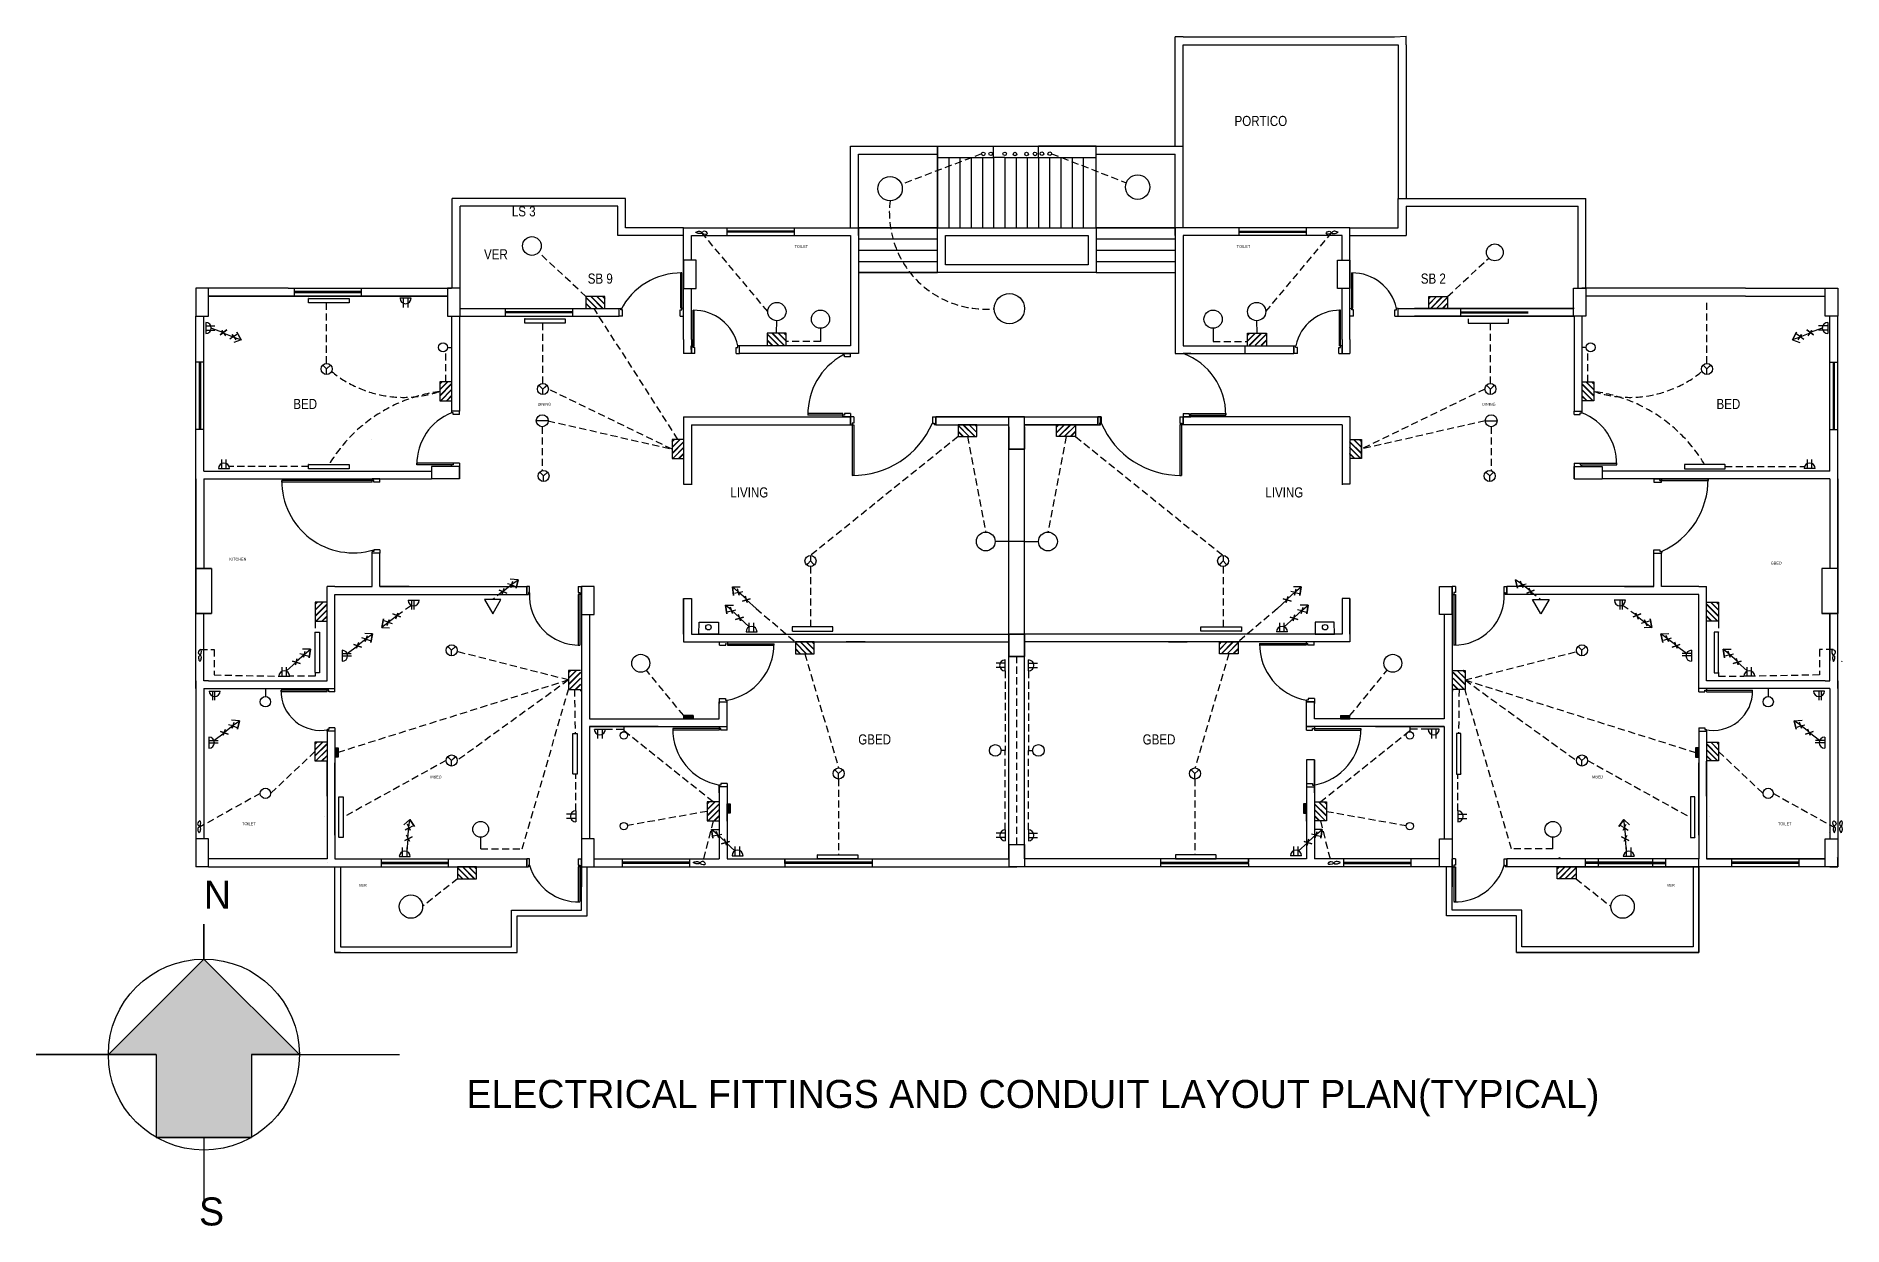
# Model space of a CAD drawing. Header units: inches. Extents: x 1479 to 9982, y -1510 to 1561.
# Drawn here: x 1479 to 3090, y 290 to 1351 of the extents above; entities that cross this region are included whole.
import ezdxf

# ---------------------------------------------------------------- set-up
doc = ezdxf.new("R2010")
doc.units = ezdxf.units.IN
doc.linetypes.add('DASHED2', pattern=[9.525, 6.35, -3.175])
for name, color, linetype in [('CroSS_Arrow', 5, 'Continuous'), ('DOOR', 3, 'Continuous'), ('Door_arc', 255, 'Continuous'), ('FRAME', 20, 'Continuous'), ('Hatch', 7, 'Continuous'), ('LINTEL', 4, 'Continuous'), ('Portico', 7, 'Continuous'), ('STAIR', 6, 'Continuous'), ('TEXT', 5, 'Continuous'), ('Things', 20, 'Continuous'), ('WALL', 1, 'Continuous'), ('Window', 6, 'Continuous'), ('Wiring', 5, 'DASHED2'), ('Yellow_Wall', 2, 'Continuous')]:
    doc.layers.add(name, color=color, linetype=linetype)
doc.styles.add('ARA', font='ARIALN.TTF', dxfattribs={"height": 9})
pattern_1 = [(225, (3798.8904, 2710.1955), (-5.3033, 5.3033), []), (225, (3798.8904, 2709.9455), (-5.3033, 5.3033), []), (225, (3798.8904, 2709.6955), (-5.3033, 5.3033), [])]
pattern_2 = [(225, (3798.8904, 2710.1955), (-2.6516504, 2.6516504), []), (225, (3798.8904, 2710.0705), (-2.6516504, 2.6516504), []), (225, (3798.8904, 2709.9455), (-2.6516504, 2.6516504), [])]

msp = doc.modelspace()

# ---------------------------------------------------------------- texts
at = {"layer": 'TEXT'}
for s, p in [('N', (1628.3, 572.5)), ('S', (1624, 290))]:
    msp.add_text(s, height=25, dxfattribs=at).set_placement(p)
at = {"layer": 'TEXT', "style": 'ARA'}
for s, insert, char_height, width, attachment_point in [('PORTICO', (2547.6, 1279.6), 9, 94.116, 1), ('LS 3', (1903, 1199), 9, 30.18, 1), ('VER', (1878.2, 1160.7), 9, 24.737, 1), ('SB 9', (1970.7, 1139), 9, 27.211, 1), ('SB 2', (2736.1, 1139), 9, 27.211, 3), ('BED', (1708.1, 1027.2), 9, 26.788, 1), ('DINING', (1926, 1023.7), 2.5, 30.269, 1), ('DINING', (2780.5, 1023.7), 2.5, 30.269, 3), ('BED', (2998.7, 1027.2), 9, 26.788, 3), ('LIVING', (2097.9, 948.3), 9, 82.516, 1), ('LIVING', (2608.9, 948.3), 9, 82.516, 3), ('GBED', (2212, 728), 9, 69.622, 1), ('GBED', (2494.9, 728), 9, 69.622, 3)]:
    msp.add_mtext(s, dxfattribs=dict(at, insert=insert, char_height=char_height, width=width, attachment_point=attachment_point))
at = {"layer": 'TEXT'}
for s, insert, char_height, width, attachment_point in [('^ITOILET', (2145.2, 1164.4), 2.5, 51.978, 1), ('^ITOILET', (2561.6, 1164.4), 2.5, 51.978, 3), ('KITCHEN', (1651.1, 885.5), 2.5, 87.099, 1), ('GBED', (3025.9, 882), 2.5, 38.562, 1), ('MBED', (1830.3, 691.3), 2.5, 52.914, 1), ('MBED', (2876.5, 691.3), 2.5, 52.914, 3), ('TOILET', (1662.4, 649.5), 2.5, 38.364, 1), ('TOILET', (3044.4, 649.5), 2.5, 38.364, 3), ('VER', (1766.5, 594.6), 2.5, 59.832, 1), ('VER', (2940.3, 594.6), 2.5, 59.832, 3), ('ELECTRICAL FITTINGS AND CONDUIT LAYOUT PLAN(TYPICAL)', (1862.5, 419.8), 25, 1251.879, 1)]:
    msp.add_mtext(s, dxfattribs=dict(at, insert=insert, char_height=char_height, width=width, attachment_point=attachment_point))

# ---------------------------------------------------------------- hatches: boundary and pattern name
at = {"layer": 'Hatch'}
h = msp.add_hatch(dxfattribs=at)
h.set_pattern_fill('JIS_RC_30', color=256, scale=0.25, angle=-90, style=0)
h.set_pattern_definition([(315, (721.16, 3018.202), (5.3033, 5.3033), []), (315, (721.16, 3017.952), (5.3033, 5.3033), []), (315, (721.16, 3017.702), (5.3033, 5.3033), [])])
h.paths.add_polyline_path([(1986, 1107.9), (1986, 1118.5), (1969.1, 1118.5), (1969.1, 1107.9)])
h = msp.add_hatch(dxfattribs=at)
h.set_pattern_fill('JIS_RC_30', color=256, scale=0.125, angle=-90, style=0)
h.set_pattern_definition([(315, (721.16, 3018.202), (2.6516504, 2.6516504), []), (315, (721.16, 3018.077), (2.6516504, 2.6516504), []), (315, (721.16, 3017.952), (2.6516504, 2.6516504), [])])
h.paths.add_polyline_path([(1986, 1107.9), (1986, 1118.5), (1969.1, 1118.5), (1969.1, 1107.9)])
h = msp.add_hatch(dxfattribs=at)
h.set_pattern_fill('JIS_RC_30', color=256, scale=0.25, angle=-90, style=0)
h.set_pattern_definition([(225, (3985.644, 3018.202), (-5.3033, 5.3033), []), (225, (3985.644, 3017.952), (-5.3033, 5.3033), []), (225, (3985.644, 3017.702), (-5.3033, 5.3033), [])])
h.paths.add_polyline_path([(2720.9, 1107.9), (2720.9, 1118.5), (2737.7, 1118.5), (2737.7, 1107.9)])
h = msp.add_hatch(dxfattribs=at)
h.set_pattern_fill('JIS_RC_30', color=256, scale=0.125, angle=-90, style=0)
h.set_pattern_definition([(225, (3985.6442, 3018.202), (-2.6516504, 2.6516504), []), (225, (3985.6442, 3018.077), (-2.6516504, 2.6516504), []), (225, (3985.6442, 3017.952), (-2.6516504, 2.6516504), [])])
h.paths.add_polyline_path([(2720.9, 1107.9), (2720.9, 1118.5), (2737.7, 1118.5), (2737.7, 1107.9)])
h = msp.add_hatch(dxfattribs=at)
h.set_pattern_fill('JIS_RC_30', color=256, scale=0.25, angle=-90, style=0)
h.set_pattern_definition([(315, (882.762, 2985.475), (5.3033, 5.3033), []), (315, (882.762, 2985.225), (5.3033, 5.3033), []), (315, (882.762, 2984.975), (5.3033, 5.3033), [])])
h.paths.add_polyline_path([(2147.6, 1075.2), (2147.6, 1085.8), (2130.7, 1085.8), (2130.7, 1075.2)])
h = msp.add_hatch(dxfattribs=at)
h.set_pattern_fill('JIS_RC_30', color=256, scale=0.125, angle=-90, style=0)
h.set_pattern_definition([(315, (882.7618, 2985.475), (2.6516504, 2.6516504), []), (315, (882.7618, 2985.35), (2.6516504, 2.6516504), []), (315, (882.7618, 2985.225), (2.6516504, 2.6516504), [])])
h.paths.add_polyline_path([(2147.6, 1075.2), (2147.6, 1085.8), (2130.7, 1085.8), (2130.7, 1075.2)])
h = msp.add_hatch(dxfattribs=at)
h.set_pattern_fill('JIS_RC_30', color=256, scale=0.25, angle=-90, style=0)
h.set_pattern_definition([(225, (3824.0425, 2985.475), (-5.3033, 5.3033), []), (225, (3824.0425, 2985.225), (-5.3033, 5.3033), []), (225, (3824.0425, 2984.975), (-5.3033, 5.3033), [])])
h.paths.add_polyline_path([(2559.3, 1075.2), (2559.3, 1085.8), (2576.1, 1085.8), (2576.1, 1075.2)])
h = msp.add_hatch(dxfattribs=at)
h.set_pattern_fill('JIS_RC_30', color=256, scale=0.125, angle=-90, style=0)
h.set_pattern_definition([(225, (3824.0425, 2985.475), (-2.6516504, 2.6516504), []), (225, (3824.0425, 2985.35), (-2.6516504, 2.6516504), []), (225, (3824.0425, 2985.225), (-2.6516504, 2.6516504), [])])
h.paths.add_polyline_path([(2559.3, 1075.2), (2559.3, 1085.8), (2576.1, 1085.8), (2576.1, 1075.2)])
h = msp.add_hatch(dxfattribs=at)
h.set_pattern_fill('JIS_RC_30', color=256, scale=0.25, style=0)
h.set_pattern_definition([(45, (-60.918, -222.412), (-5.3033, 5.3033), []), (45, (-60.668, -222.412), (-5.3033, 5.3033), []), (45, (-60.418, -222.412), (-5.3033, 5.3033), [])])
h.paths.add_polyline_path([(1849.3, 1042.4), (1838.7, 1042.4), (1838.7, 1025.5), (1849.3, 1025.5)])
h = msp.add_hatch(dxfattribs=at)
h.set_pattern_fill('JIS_RC_30', color=256, scale=0.125, style=0)
h.set_pattern_definition([(45, (-60.918, -222.4117), (-2.6516504, 2.6516504), []), (45, (-60.793, -222.4117), (-2.6516504, 2.6516504), []), (45, (-60.668, -222.4117), (-2.6516504, 2.6516504), [])])
h.paths.add_polyline_path([(1849.3, 1042.4), (1838.7, 1042.4), (1838.7, 1025.5), (1849.3, 1025.5)])
h = msp.add_hatch(dxfattribs=at)
h.set_pattern_fill('JIS_RC_30', color=256, scale=0.25, style=0)
h.set_pattern_definition([(135, (4767.722, -222.412), (5.3033, 5.3033), []), (135, (4767.472, -222.412), (5.3033, 5.3033), []), (135, (4767.222, -222.412), (5.3033, 5.3033), [])])
h.paths.add_polyline_path([(2868.1, 1042.4), (2857.5, 1042.4), (2857.5, 1025.5), (2868.1, 1025.5)])
h = msp.add_hatch(dxfattribs=at)
h.set_pattern_fill('JIS_RC_30', color=256, scale=0.125, style=0)
h.set_pattern_definition([(135, (4767.7222, -222.4117), (2.6516504, 2.6516504), []), (135, (4767.5972, -222.4117), (2.6516504, 2.6516504), []), (135, (4767.4722, -222.4117), (2.6516504, 2.6516504), [])])
h.paths.add_polyline_path([(2868.1, 1042.4), (2857.5, 1042.4), (2857.5, 1025.5), (2868.1, 1025.5)])
h = msp.add_hatch(dxfattribs=at)
h.set_pattern_fill('JIS_RC_30', color=256, scale=0.25, angle=-90, style=0)
h.set_pattern_definition([(315, (1053.064, 2903.878), (5.3033, 5.3033), []), (315, (1053.064, 2903.628), (5.3033, 5.3033), []), (315, (1053.064, 2903.378), (5.3033, 5.3033), [])])
h.paths.add_polyline_path([(2317.9, 993.6), (2317.9, 1004.2), (2301, 1004.2), (2301, 993.6)])
h = msp.add_hatch(dxfattribs=at)
h.set_pattern_fill('JIS_RC_30', color=256, scale=0.125, angle=-90, style=0)
h.set_pattern_definition([(315, (1053.064, 2903.8778), (2.6516504, 2.6516504), []), (315, (1053.064, 2903.7528), (2.6516504, 2.6516504), []), (315, (1053.064, 2903.6278), (2.6516504, 2.6516504), [])])
h.paths.add_polyline_path([(2317.9, 993.6), (2317.9, 1004.2), (2301, 1004.2), (2301, 993.6)])
h = msp.add_hatch(dxfattribs=at)
h.set_pattern_fill('JIS_RC_30', color=256, scale=0.25, angle=-90, style=0)
h.set_pattern_definition([(225, (3653.7405, 2903.878), (-5.3033, 5.3033), []), (225, (3653.7405, 2903.628), (-5.3033, 5.3033), []), (225, (3653.7405, 2903.378), (-5.3033, 5.3033), [])])
h.paths.add_polyline_path([(2388.9, 993.6), (2388.9, 1004.2), (2405.8, 1004.2), (2405.8, 993.6)])
h = msp.add_hatch(dxfattribs=at)
h.set_pattern_fill('JIS_RC_30', color=256, scale=0.125, angle=-90, style=0)
h.set_pattern_definition([(225, (3653.7405, 2903.8778), (-2.6516504, 2.6516504), []), (225, (3653.7405, 2903.7528), (-2.6516504, 2.6516504), []), (225, (3653.7405, 2903.6278), (-2.6516504, 2.6516504), [])])
h.paths.add_polyline_path([(2388.9, 993.6), (2388.9, 1004.2), (2405.8, 1004.2), (2405.8, 993.6)])
h = msp.add_hatch(dxfattribs=at)
h.set_pattern_fill('JIS_RC_30', color=256, scale=0.25, style=0)
h.set_pattern_definition([(45, (146.213, -273.936), (-5.3033, 5.3033), []), (45, (146.463, -273.936), (-5.3033, 5.3033), []), (45, (146.713, -273.936), (-5.3033, 5.3033), [])])
h.paths.add_polyline_path([(2056.5, 990.9), (2045.9, 990.9), (2045.9, 974), (2056.5, 974)])
h = msp.add_hatch(dxfattribs=at)
h.set_pattern_fill('JIS_RC_30', color=256, scale=0.125, style=0)
h.set_pattern_definition([(45, (146.213, -273.936), (-2.6516504, 2.6516504), []), (45, (146.338, -273.936), (-2.6516504, 2.6516504), []), (45, (146.463, -273.936), (-2.6516504, 2.6516504), [])])
h.paths.add_polyline_path([(2056.5, 990.9), (2045.9, 990.9), (2045.9, 974), (2056.5, 974)])
h = msp.add_hatch(dxfattribs=at)
h.set_pattern_fill('JIS_RC_30', color=256, scale=0.25, style=0)
h.set_pattern_definition([(135, (4560.5915, -273.936), (5.3033, 5.3033), []), (135, (4560.3415, -273.936), (5.3033, 5.3033), []), (135, (4560.0915, -273.936), (5.3033, 5.3033), [])])
h.paths.add_polyline_path([(2650.3, 990.9), (2660.9, 990.9), (2660.9, 974), (2650.3, 974)])
h = msp.add_hatch(dxfattribs=at)
h.set_pattern_fill('JIS_RC_30', color=256, scale=0.125, style=0)
h.set_pattern_definition([(135, (4560.5915, -273.936), (2.6516504, 2.6516504), []), (135, (4560.4665, -273.936), (2.6516504, 2.6516504), []), (135, (4560.3415, -273.936), (2.6516504, 2.6516504), [])])
h.paths.add_polyline_path([(2650.3, 990.9), (2660.9, 990.9), (2660.9, 974), (2650.3, 974)])
h = msp.add_hatch(dxfattribs=at)
h.set_pattern_fill('JIS_RC_30', color=256, scale=0.25, style=0)
h.set_pattern_definition([(45, (-172.047, -418.9016), (-5.3033, 5.3033), []), (45, (-171.797, -418.9016), (-5.3033, 5.3033), []), (45, (-171.547, -418.9016), (-5.3033, 5.3033), [])])
h.paths.add_polyline_path([(1738.2, 845.9), (1727.6, 845.9), (1727.6, 829), (1738.2, 829)])
h = msp.add_hatch(dxfattribs=at)
h.set_pattern_fill('JIS_RC_30', color=256, scale=0.125, style=0)
h.set_pattern_definition([(45, (-172.047, -418.9016), (-2.6516504, 2.6516504), []), (45, (-171.922, -418.9016), (-2.6516504, 2.6516504), []), (45, (-171.797, -418.9016), (-2.6516504, 2.6516504), [])])
h.paths.add_polyline_path([(1738.2, 845.9), (1727.6, 845.9), (1727.6, 829), (1738.2, 829)])
h = msp.add_hatch(dxfattribs=at)
h.set_pattern_fill('JIS_RC_30', color=256, scale=0.25, style=0)
h.set_pattern_definition([(135, (4878.851, -418.9016), (5.3033, 5.3033), []), (135, (4878.601, -418.9016), (5.3033, 5.3033), []), (135, (4878.351, -418.9016), (5.3033, 5.3033), [])])
h.paths.add_polyline_path([(2968.6, 845.9), (2979.2, 845.9), (2979.2, 829), (2968.6, 829)])
h = msp.add_hatch(dxfattribs=at)
h.set_pattern_fill('JIS_RC_30', color=256, scale=0.125, style=0)
h.set_pattern_definition([(135, (4878.8514, -418.9016), (2.6516504, 2.6516504), []), (135, (4878.7264, -418.9016), (2.6516504, 2.6516504), []), (135, (4878.6014, -418.9016), (2.6516504, 2.6516504), [])])
h.paths.add_polyline_path([(2968.6, 845.9), (2979.2, 845.9), (2979.2, 829), (2968.6, 829)])
h = msp.add_hatch(dxfattribs=at)
h.set_pattern_fill('JIS_RC_30', color=256, scale=0.25, angle=-90, style=0)
h.set_pattern_definition([(315, (907.914, 2710.1955), (5.3033, 5.3033), []), (315, (907.914, 2709.9455), (5.3033, 5.3033), []), (315, (907.914, 2709.6955), (5.3033, 5.3033), [])])
h.paths.add_polyline_path([(2172.7, 799.9), (2172.7, 810.5), (2155.9, 810.5), (2155.9, 799.9)])
h = msp.add_hatch(dxfattribs=at)
h.set_pattern_fill('JIS_RC_30', color=256, scale=0.125, angle=-90, style=0)
h.set_pattern_definition([(315, (907.914, 2710.1955), (2.6516504, 2.6516504), []), (315, (907.914, 2710.0705), (2.6516504, 2.6516504), []), (315, (907.914, 2709.9455), (2.6516504, 2.6516504), [])])
h.paths.add_polyline_path([(2172.7, 799.9), (2172.7, 810.5), (2155.9, 810.5), (2155.9, 799.9)])
h = msp.add_hatch(dxfattribs=at)
h.set_pattern_fill('JIS_RC_30', color=256, scale=0.25, angle=-90, style=0)
h.set_pattern_definition(pattern_1)
h.paths.add_polyline_path([(2534.1, 799.9), (2534.1, 810.5), (2550.9, 810.5), (2550.9, 799.9)])
h = msp.add_hatch(dxfattribs=at)
h.set_pattern_fill('JIS_RC_30', color=256, scale=0.125, angle=-90, style=0)
h.set_pattern_definition(pattern_2)
h.paths.add_polyline_path([(2534.1, 799.9), (2534.1, 810.5), (2550.9, 810.5), (2550.9, 799.9)])
h = msp.add_hatch(dxfattribs=at)
h.set_pattern_fill('JIS_RC_30', color=256, scale=0.25, angle=-90, style=0)
h.set_pattern_definition(pattern_1)
h.paths.add_polyline_path([(2534.1, 799.9), (2534.1, 810.5), (2550.9, 810.5), (2550.9, 799.9)])
h = msp.add_hatch(dxfattribs=at)
h.set_pattern_fill('JIS_RC_30', color=256, scale=0.125, angle=-90, style=0)
h.set_pattern_definition(pattern_2)
h.paths.add_polyline_path([(2534.1, 799.9), (2534.1, 810.5), (2550.9, 810.5), (2550.9, 799.9)])
h = msp.add_hatch(dxfattribs=at)
h.set_pattern_fill('JIS_RC_30', color=256, scale=0.25, style=0)
h.set_pattern_definition([(45, (53.9705, -479.826), (-5.3033, 5.3033), []), (45, (54.2205, -479.826), (-5.3033, 5.3033), []), (45, (54.4705, -479.826), (-5.3033, 5.3033), [])])
h.paths.add_polyline_path([(1964.2, 785), (1953.6, 785), (1953.6, 768.1), (1964.2, 768.1)])
h = msp.add_hatch(dxfattribs=at)
h.set_pattern_fill('JIS_RC_30', color=256, scale=0.125, style=0)
h.set_pattern_definition([(45, (53.9705, -479.8258), (-2.6516504, 2.6516504), []), (45, (54.0955, -479.8258), (-2.6516504, 2.6516504), []), (45, (54.2205, -479.8258), (-2.6516504, 2.6516504), [])])
h.paths.add_polyline_path([(1964.2, 785), (1953.6, 785), (1953.6, 768.1), (1964.2, 768.1)])
h = msp.add_hatch(dxfattribs=at)
h.set_pattern_fill('JIS_RC_30', color=256, scale=0.25, style=0)
h.set_pattern_definition([(135, (4652.834, -479.826), (5.3033, 5.3033), []), (135, (4652.584, -479.826), (5.3033, 5.3033), []), (135, (4652.334, -479.826), (5.3033, 5.3033), [])])
h.paths.add_polyline_path([(2742.6, 785), (2753.2, 785), (2753.2, 768.1), (2742.6, 768.1)])
h = msp.add_hatch(dxfattribs=at)
h.set_pattern_fill('JIS_RC_30', color=256, scale=0.125, style=0)
h.set_pattern_definition([(135, (4652.8338, -479.8258), (2.6516504, 2.6516504), []), (135, (4652.7088, -479.8258), (2.6516504, 2.6516504), []), (135, (4652.5838, -479.8258), (2.6516504, 2.6516504), [])])
h.paths.add_polyline_path([(2742.6, 785), (2753.2, 785), (2753.2, 768.1), (2742.6, 768.1)])
for points in [[(2064.7, 741.9), (2064.7, 744.7), (2056.3, 744.7), (2056.3, 741.9)], [(2642.1, 741.9), (2642.1, 744.7), (2650.6, 744.7), (2650.6, 741.9)], [(1748.1, 716.1), (1745.2, 716.1), (1745.2, 707.7), (1748.1, 707.7)], [(2958.7, 716.1), (2961.6, 716.1), (2961.6, 707.7), (2958.7, 707.7)], [(2097.8, 666), (2095, 666), (2095, 657.6), (2097.8, 657.6)], [(2611.8, 666), (2609, 666), (2609, 657.6), (2611.8, 657.6)], [(1670.9, 442.4), (1713.5, 442.4), (1628.3, 527.6), (1543.1, 442.4), (1585.7, 442.4), (1585.7, 368.6), (1628.3, 368.6), (1670.9, 368.6)]]:
    msp.add_hatch(color=250, dxfattribs=at).paths.add_polyline_path(points)
h = msp.add_hatch(dxfattribs=at)
h.set_pattern_fill('JIS_RC_30', color=256, scale=0.25, style=0)
h.set_pattern_definition([(45, (-172.253, -543.699), (-5.3033, 5.3033), []), (45, (-172.003, -543.699), (-5.3033, 5.3033), []), (45, (-171.753, -543.699), (-5.3033, 5.3033), [])])
h.paths.add_polyline_path([(1738, 721.1), (1727.4, 721.1), (1727.4, 704.3), (1738, 704.3)])
h = msp.add_hatch(dxfattribs=at)
h.set_pattern_fill('JIS_RC_30', color=256, scale=0.125, style=0)
h.set_pattern_definition([(45, (-172.253, -543.699), (-2.6516504, 2.6516504), []), (45, (-172.128, -543.699), (-2.6516504, 2.6516504), []), (45, (-172.003, -543.699), (-2.6516504, 2.6516504), [])])
h.paths.add_polyline_path([(1738, 721.1), (1727.4, 721.1), (1727.4, 704.3), (1738, 704.3)])
h = msp.add_hatch(dxfattribs=at)
h.set_pattern_fill('JIS_RC_30', color=256, scale=0.25, style=0)
h.set_pattern_definition([(135, (4879.0575, -543.699), (5.3033, 5.3033), []), (135, (4878.8075, -543.699), (5.3033, 5.3033), []), (135, (4878.5575, -543.699), (5.3033, 5.3033), [])])
h.paths.add_polyline_path([(2968.8, 721.1), (2979.4, 721.1), (2979.4, 704.3), (2968.8, 704.3)])
h = msp.add_hatch(dxfattribs=at)
h.set_pattern_fill('JIS_RC_30', color=256, scale=0.125, style=0)
h.set_pattern_definition([(135, (4879.0575, -543.699), (2.6516504, 2.6516504), []), (135, (4878.9325, -543.699), (2.6516504, 2.6516504), []), (135, (4878.8075, -543.699), (2.6516504, 2.6516504), [])])
h.paths.add_polyline_path([(2968.8, 721.1), (2979.4, 721.1), (2979.4, 704.3), (2968.8, 704.3)])
h = msp.add_hatch(dxfattribs=at)
h.set_pattern_fill('JIS_RC_30', color=256, scale=0.25, style=0)
h.set_pattern_definition([(45, (177.638, -597.085), (-5.3033, 5.3033), []), (45, (177.888, -597.085), (-5.3033, 5.3033), []), (45, (178.138, -597.085), (-5.3033, 5.3033), [])])
h.paths.add_polyline_path([(2087.9, 667.7), (2077.3, 667.7), (2077.3, 650.9), (2087.9, 650.9)])
h = msp.add_hatch(dxfattribs=at)
h.set_pattern_fill('JIS_RC_30', color=256, scale=0.125, style=0)
h.set_pattern_definition([(45, (177.6377, -597.085), (-2.6516504, 2.6516504), []), (45, (177.7627, -597.085), (-2.6516504, 2.6516504), []), (45, (177.8877, -597.085), (-2.6516504, 2.6516504), [])])
h.paths.add_polyline_path([(2087.9, 667.7), (2077.3, 667.7), (2077.3, 650.9), (2087.9, 650.9)])
h = msp.add_hatch(dxfattribs=at)
h.set_pattern_fill('JIS_RC_30', color=256, scale=0.25, style=0)
h.set_pattern_definition([(135, (4529.167, -597.085), (5.3033, 5.3033), []), (135, (4528.917, -597.085), (5.3033, 5.3033), []), (135, (4528.667, -597.085), (5.3033, 5.3033), [])])
h.paths.add_polyline_path([(2618.9, 667.7), (2629.5, 667.7), (2629.5, 650.9), (2618.9, 650.9)])
h = msp.add_hatch(dxfattribs=at)
h.set_pattern_fill('JIS_RC_30', color=256, scale=0.125, style=0)
h.set_pattern_definition([(135, (4529.1667, -597.085), (2.6516504, 2.6516504), []), (135, (4529.0417, -597.085), (2.6516504, 2.6516504), []), (135, (4528.9167, -597.085), (2.6516504, 2.6516504), [])])
h.paths.add_polyline_path([(2618.9, 667.7), (2629.5, 667.7), (2629.5, 650.9), (2618.9, 650.9)])
h = msp.add_hatch(dxfattribs=at)
h.set_pattern_fill('JIS_RC_30', color=256, scale=0.25, angle=-90, style=0)
h.set_pattern_definition([(315, (606.696, 2509.564), (5.3033, 5.3033), []), (315, (606.696, 2509.314), (5.3033, 5.3033), []), (315, (606.696, 2509.064), (5.3033, 5.3033), [])])
h.paths.add_polyline_path([(1871.5, 599.3), (1871.5, 609.9), (1854.6, 609.9), (1854.6, 599.3)])
h = msp.add_hatch(dxfattribs=at)
h.set_pattern_fill('JIS_RC_30', color=256, scale=0.125, angle=-90, style=0)
h.set_pattern_definition([(315, (606.696, 2509.564), (2.6516504, 2.6516504), []), (315, (606.696, 2509.439), (2.6516504, 2.6516504), []), (315, (606.696, 2509.314), (2.6516504, 2.6516504), [])])
h.paths.add_polyline_path([(1871.5, 599.3), (1871.5, 609.9), (1854.6, 609.9), (1854.6, 599.3)])
h = msp.add_hatch(dxfattribs=at)
h.set_pattern_fill('JIS_RC_30', color=256, scale=0.25, angle=-90, style=0)
h.set_pattern_definition([(225, (4100.1084, 2509.564), (-5.3033, 5.3033), []), (225, (4100.1084, 2509.314), (-5.3033, 5.3033), []), (225, (4100.1084, 2509.064), (-5.3033, 5.3033), [])])
h.paths.add_polyline_path([(2835.3, 599.3), (2835.3, 609.9), (2852.2, 609.9), (2852.2, 599.3)])
h = msp.add_hatch(dxfattribs=at)
h.set_pattern_fill('JIS_RC_30', color=256, scale=0.125, angle=-90, style=0)
h.set_pattern_definition([(225, (4100.1084, 2509.564), (-2.6516504, 2.6516504), []), (225, (4100.1084, 2509.439), (-2.6516504, 2.6516504), []), (225, (4100.1084, 2509.314), (-2.6516504, 2.6516504), [])])
h.paths.add_polyline_path([(2835.3, 599.3), (2835.3, 609.9), (2852.2, 609.9), (2852.2, 599.3)])

# ---------------------------------------------------------------- linework, layer by layer
at = {"layer": 'CroSS_Arrow'}
for p, q in [((1635, 1090.4), (1645.7, 1086.4)), ((1648.7, 1088.7), (1642.9, 1084.3)), ((1642.9, 1084.3), (1645.7, 1086.4)), ((1645.7, 1086.4), (1644.3, 1088.2)), ((1644.3, 1088.2), (1647.7, 1083.6)), ((1645.7, 1086.4), (1648.7, 1088.7)), ((1646, 1085.9), (1655.1, 1082.3)), ((1654.8, 1082.8), (1651.5, 1080.6)), ((1654.8, 1082.8), (1653.4, 1084.6)), ((1653.4, 1084.6), (1656.8, 1080)), ((1654.8, 1082.8), (1657.8, 1085)), ((1655.1, 1082.3), (1655.1, 1082.3)), ((1655.1, 1082.3), (1661.6, 1080)), ((1661.6, 1080), (1655.1, 1077.6)), ((1661.6, 1080), (1657.8, 1086.8)), ((1657.8, 1086.8), (1661.6, 1080)), ((3045.2, 1080), (3049, 1086.8)), ((3049, 1086.8), (3045.2, 1080)), ((3051.7, 1082.3), (3045.2, 1080)), ((3045.2, 1080), (3051.7, 1077.6)), ((3052, 1082.8), (3049, 1085)), ((3053.4, 1084.6), (3050, 1080)), ((3060.8, 1085.9), (3051.7, 1082.3)), ((3051.7, 1082.3), (3051.7, 1082.3)), ((3052, 1082.8), (3053.4, 1084.6)), ((3052, 1082.8), (3055.3, 1080.6)), ((3061.1, 1086.4), (3058.1, 1088.7)), ((3058.1, 1088.7), (3063.9, 1084.3)), ((3062.5, 1088.2), (3059.1, 1083.6)), ((3071.8, 1090.4), (3061.1, 1086.4)), ((3061.1, 1086.4), (3062.5, 1088.2)), ((3063.9, 1084.3), (3061.1, 1086.4)), ((1898.6, 853.9), (1891.8, 856.5)), ((1891.8, 856.5), (1895.1, 855.3)), ((1894.3, 853.1), (1896.3, 858.5)), ((1895.1, 855.3), (1894.3, 853.1)), ((1895.1, 855.3), (1898.6, 853.9)), ((1895.3, 855.8), (1903, 861.9)), ((1902.8, 861.3), (1899.1, 862.4)), ((1908.6, 865.9), (1901.6, 866.4)), ((1902, 859.1), (1904, 864.6)), ((1902.8, 861.3), (1902, 859.1)), ((1902.8, 861.3), (1906.4, 860)), ((1903, 861.9), (1908.6, 865.9)), ((1903, 861.9), (1903, 861.9)), ((1908.6, 865.9), (1906.9, 858.3)), ((1906.9, 858.3), (1908.6, 865.9)), ((2105, 855.1), (2099.7, 859.5)), ((2099.7, 859.5), (2100.8, 851.8)), ((2100.8, 851.8), (2099.7, 859.5)), ((2099.7, 859.5), (2106.7, 859.5)), ((2105.1, 854.5), (2101.5, 853.5)), ((2105.8, 852.3), (2104.2, 857.9)), ((2112.2, 848.5), (2105, 855.1)), ((2105, 855.1), (2105, 855.1)), ((2105.1, 854.5), (2108.9, 855.3)), ((2105.1, 854.5), (2105.8, 852.3)), ((2594.6, 848.5), (2601.8, 855.1)), ((2601.7, 854.5), (2597.9, 855.3)), ((2607.1, 859.5), (2600.1, 859.5)), ((2601, 852.3), (2602.6, 857.9)), ((2601.7, 854.5), (2601, 852.3)), ((2601.7, 854.5), (2605.3, 853.5)), ((2601.8, 855.1), (2607.1, 859.5)), ((2601.8, 855.1), (2601.8, 855.1)), ((2607.1, 859.5), (2606, 851.8)), ((2606, 851.8), (2607.1, 859.5)), ((2803.8, 861.9), (2798.2, 865.9)), ((2798.2, 865.9), (2800, 858.3)), ((2800, 858.3), (2798.2, 865.9)), ((2804, 861.3), (2800.4, 860)), ((2804.8, 859.1), (2802.8, 864.6)), ((2811.5, 855.8), (2803.8, 861.9)), ((2803.8, 861.9), (2803.8, 861.9)), ((2804, 861.3), (2807.7, 862.4)), ((2804, 861.3), (2804.8, 859.1)), ((2808.2, 853.9), (2815, 856.5)), ((2811.7, 855.3), (2808.2, 853.9)), ((2812.5, 853.1), (2810.5, 858.5)), ((2815, 856.5), (2811.7, 855.3)), ((2811.7, 855.3), (2812.5, 853.1)), ((2098.9, 838.7), (2093.6, 843.2)), ((2093.6, 843.2), (2094.8, 835.5)), ((2094.8, 835.5), (2093.6, 843.2)), ((2093.6, 843.2), (2100.6, 843.1)), ((2099.1, 838.2), (2095.4, 837.1)), ((2099.7, 835.9), (2098.1, 841.5)), ((2106.1, 832.1), (2098.9, 838.7)), ((2098.9, 838.7), (2098.9, 838.7)), ((2099.1, 838.2), (2102.9, 839)), ((2099.1, 838.2), (2099.7, 835.9)), ((2108.7, 846.8), (2115.7, 848.8)), ((2112.4, 847.9), (2108.7, 846.8)), ((2113, 845.7), (2111.4, 851.2)), ((2115.7, 848.8), (2112.4, 847.9)), ((2120.9, 840.3), (2112.4, 847.9)), ((2112.4, 847.9), (2113, 845.7)), ((2585.9, 840.3), (2594.4, 847.9)), ((2598.1, 846.8), (2591.1, 848.8)), ((2591.1, 848.8), (2594.4, 847.9)), ((2593.8, 845.7), (2595.4, 851.2)), ((2594.4, 847.9), (2593.8, 845.7)), ((2594.4, 847.9), (2598.1, 846.8)), ((2600.7, 832.1), (2607.9, 838.7)), ((2607.7, 838.2), (2603.9, 839)), ((2613.2, 843.2), (2606.2, 843.1)), ((2607.1, 835.9), (2608.7, 841.5)), ((2607.7, 838.2), (2607.1, 835.9)), ((2607.7, 838.2), (2611.4, 837.1)), ((2607.9, 838.7), (2613.2, 843.2)), ((2607.9, 838.7), (2607.9, 838.7)), ((2613.2, 843.2), (2612, 835.5)), ((2612, 835.5), (2613.2, 843.2)), ((1786.9, 823.4), (1788.6, 831)), ((1788.6, 831), (1786.9, 823.4)), ((1792.5, 827.5), (1786.9, 823.4)), ((1786.9, 823.4), (1793.8, 822.9)), ((1792.7, 828), (1789.1, 829.4)), ((1793.5, 830.2), (1791.5, 824.8)), ((1800.2, 833.5), (1792.5, 827.5)), ((1792.5, 827.5), (1792.5, 827.5)), ((1792.7, 828), (1793.5, 830.2)), ((1792.7, 828), (1796.4, 826.9)), ((1800.4, 834.1), (1796.8, 835.4)), ((1796.8, 835.4), (1803.6, 832.9)), ((1801.2, 836.2), (1799.2, 830.8)), ((1800.4, 834.1), (1801.2, 836.2)), ((1803.6, 832.9), (1800.4, 834.1)), ((2102.6, 830.5), (2109.6, 832.5)), ((2106.3, 831.5), (2102.6, 830.5)), ((2106.9, 829.3), (2105.3, 834.9)), ((2109.6, 832.5), (2106.3, 831.5)), ((2114.8, 823.9), (2106.3, 831.5)), ((2106.3, 831.5), (2106.9, 829.3)), ((2592, 823.9), (2600.5, 831.5)), ((2604.2, 830.5), (2597.2, 832.5)), ((2597.2, 832.5), (2600.5, 831.5)), ((2599.9, 829.3), (2601.5, 834.9)), ((2600.5, 831.5), (2599.9, 829.3)), ((2600.5, 831.5), (2604.2, 830.5)), ((2910, 835.4), (2903.2, 832.9)), ((2903.2, 832.9), (2906.4, 834.1)), ((2906.4, 834.1), (2905.6, 836.2)), ((2905.6, 836.2), (2907.6, 830.8)), ((2906.4, 834.1), (2910, 835.4)), ((2906.6, 833.5), (2914.3, 827.5)), ((2914.1, 828), (2910.4, 826.9)), ((2919.9, 823.4), (2913, 822.9)), ((2914.1, 828), (2913.3, 830.2)), ((2913.3, 830.2), (2915.3, 824.8)), ((2914.1, 828), (2917.7, 829.4)), ((2914.3, 827.5), (2914.3, 827.5)), ((2914.3, 827.5), (2919.9, 823.4)), ((2919.9, 823.4), (2918.2, 831)), ((2918.2, 831), (2919.9, 823.4)), ((1756.1, 800.1), (1765.3, 807)), ((1768.9, 805.7), (1762.1, 808.2)), ((1762.1, 808.2), (1765.3, 807)), ((1764.5, 804.8), (1766.5, 810.3)), ((1765.3, 807), (1764.5, 804.8)), ((1765.3, 807), (1768.9, 805.7)), ((1765.5, 807.5), (1773.2, 813.6)), ((1773, 813), (1769.3, 814.2)), ((1778.8, 817.6), (1771.9, 818.1)), ((1772.2, 810.9), (1774.2, 816.3)), ((1773, 813), (1772.2, 810.9)), ((1773, 813), (1776.6, 811.7)), ((1773.2, 813.6), (1778.8, 817.6)), ((1773.2, 813.6), (1773.2, 813.6)), ((1778.8, 817.6), (1777.1, 810)), ((1777.1, 810), (1778.8, 817.6)), ((2928, 817.6), (2935, 818.1)), ((2933.6, 813.6), (2928, 817.6)), ((2928, 817.6), (2929.7, 810)), ((2929.7, 810), (2928, 817.6)), ((2933.8, 813), (2930.2, 811.7)), ((2934.6, 810.9), (2932.6, 816.3)), ((2941.3, 807.5), (2933.6, 813.6)), ((2933.6, 813.6), (2933.6, 813.6)), ((2933.8, 813), (2937.5, 814.2)), ((2933.8, 813), (2934.6, 810.9)), ((2938, 805.7), (2944.8, 808.2)), ((2941.5, 807), (2938, 805.7)), ((2942.3, 804.8), (2940.3, 810.3)), ((2944.8, 808.2), (2941.5, 807)), ((2950.7, 800.1), (2941.5, 807)), ((2941.5, 807), (2942.3, 804.8)), ((1702, 784.7), (1710.6, 792.4)), ((1714.3, 791.3), (1707.3, 793.3)), ((1707.3, 793.3), (1710.6, 792.4)), ((1710, 790.1), (1711.5, 795.7)), ((1710.6, 792.4), (1710, 790.1)), ((1710.6, 792.4), (1714.3, 791.3)), ((1710.7, 792.9), (1718, 799.5)), ((1717.8, 799), (1714, 799.8)), ((1723.3, 804), (1716.3, 804)), ((1717.2, 796.8), (1718.8, 802.3)), ((1717.8, 799), (1717.2, 796.8)), ((1717.8, 799), (1721.5, 797.9)), ((1718, 799.5), (1723.3, 804)), ((1718, 799.5), (1718, 799.5)), ((1723.3, 804), (1722.1, 796.3)), ((1722.1, 796.3), (1723.3, 804)), ((2988.8, 799.5), (2983.6, 804)), ((2983.6, 804), (2984.7, 796.3)), ((2984.7, 796.3), (2983.6, 804)), ((2983.6, 804), (2990.5, 804)), ((2989, 799), (2985.3, 797.9)), ((2989.6, 796.8), (2988, 802.3)), ((2996.1, 792.9), (2988.8, 799.5)), ((2988.8, 799.5), (2988.8, 799.5)), ((2989, 799), (2992.8, 799.8)), ((2989, 799), (2989.6, 796.8)), ((2992.5, 791.3), (2999.5, 793.3)), ((2996.2, 792.4), (2992.5, 791.3)), ((2996.9, 790.1), (2995.3, 795.7)), ((2999.5, 793.3), (2996.2, 792.4)), ((3004.8, 784.7), (2996.2, 792.4)), ((2996.2, 792.4), (2996.9, 790.1)), ((1637.3, 722.6), (1646.4, 729.5)), ((1650, 728.1), (1643.2, 730.7)), ((1643.2, 730.7), (1646.4, 729.5)), ((1645.6, 727.3), (1647.7, 732.7)), ((1646.4, 729.5), (1645.6, 727.3)), ((1646.4, 729.5), (1650, 728.1)), ((1646.7, 730), (1654.4, 736.1)), ((1654.2, 735.5), (1650.4, 736.6)), ((1660, 740.1), (1653, 740.6)), ((1653.4, 733.4), (1655.4, 738.8)), ((1654.2, 735.5), (1653.4, 733.4)), ((1654.2, 735.5), (1657.8, 734.2)), ((1654.4, 736.1), (1660, 740.1)), ((1654.4, 736.1), (1654.4, 736.1)), ((1660, 740.1), (1658.2, 732.5)), ((1658.2, 732.5), (1660, 740.1)), ((3046.8, 740.1), (3053.8, 740.6)), ((3052.4, 736.1), (3046.8, 740.1)), ((3046.8, 740.1), (3048.6, 732.5)), ((3048.6, 732.5), (3046.8, 740.1)), ((3052.6, 735.5), (3049.1, 734.2)), ((3053.4, 733.4), (3051.4, 738.8)), ((3060.2, 730), (3052.4, 736.1)), ((3052.4, 736.1), (3052.4, 736.1)), ((3052.6, 735.5), (3056.4, 736.6)), ((3052.6, 735.5), (3053.4, 733.4)), ((3056.8, 728.1), (3063.6, 730.7)), ((3060.4, 729.5), (3056.8, 728.1)), ((3061.2, 727.3), (3059.1, 732.7)), ((3063.6, 730.7), (3060.4, 729.5)), ((3069.5, 722.6), (3060.4, 729.5)), ((3060.4, 729.5), (3061.2, 727.3)), ((1735.6, 654.4), (1735.6, 654.4)), ((1811.9, 652.1), (1806.8, 647.3)), ((1811.3, 644.7), (1808, 642.7)), ((1812.4, 642.6), (1809.8, 647.8)), ((1810.3, 635.5), (1811.1, 645.2)), ((1811.1, 645.2), (1811.9, 652.1)), ((1811.1, 645.2), (1811.1, 645.2)), ((1811.3, 644.7), (1814.8, 646.4)), ((1811.3, 644.7), (1812.4, 642.6)), ((1811.9, 652.1), (1816.3, 645.7)), ((1816.3, 645.7), (1811.9, 652.1)), ((2894.9, 652.1), (2890.5, 645.7)), ((2890.5, 645.7), (2894.9, 652.1)), ((2895.5, 644.7), (2892.1, 646.4)), ((2894.4, 642.6), (2897, 647.8)), ((2895.5, 644.7), (2894.4, 642.6)), ((2895.7, 645.2), (2894.9, 652.1)), ((2894.9, 652.1), (2900, 647.3)), ((2895.5, 644.7), (2898.8, 642.7)), ((2896.5, 635.5), (2895.7, 645.2)), ((2895.7, 645.2), (2895.7, 645.2)), ((2971.2, 654.4), (2971.2, 654.4)), ((1814, 636.7), (1807.5, 633.4)), ((1807.5, 633.4), (1810.6, 634.9)), ((1811.6, 632.9), (1809, 638)), ((1809.5, 623.5), (1810.6, 634.9)), ((1810.6, 634.9), (1814, 636.7)), ((1810.6, 634.9), (1811.6, 632.9)), ((2086.4, 638.7), (2081.1, 643.2)), ((2081.1, 643.2), (2082.3, 635.5)), ((2082.3, 635.5), (2081.1, 643.2)), ((2081.1, 643.2), (2088.1, 643.1)), ((2086.6, 638.1), (2082.9, 637.1)), ((2087.2, 635.9), (2085.6, 641.5)), ((2093.6, 632.1), (2086.4, 638.7)), ((2086.4, 638.7), (2086.4, 638.7)), ((2086.6, 638.1), (2090.4, 639)), ((2086.6, 638.1), (2087.2, 635.9)), ((2090.1, 630.5), (2097.1, 632.4)), ((2093.8, 631.5), (2090.1, 630.5)), ((2094.4, 629.3), (2092.8, 634.8)), ((2097.1, 632.4), (2093.8, 631.5)), ((2102.3, 623.9), (2093.8, 631.5)), ((2093.8, 631.5), (2094.4, 629.3)), ((2604.5, 623.9), (2613, 631.5)), ((2616.7, 630.5), (2609.7, 632.4)), ((2609.7, 632.4), (2613, 631.5)), ((2612.4, 629.3), (2614, 634.8)), ((2613, 631.5), (2612.4, 629.3)), ((2613, 631.5), (2616.7, 630.5)), ((2613.2, 632.1), (2620.4, 638.7)), ((2620.2, 638.1), (2616.4, 639)), ((2625.7, 643.2), (2618.7, 643.1)), ((2619.6, 635.9), (2621.2, 641.5)), ((2620.2, 638.1), (2619.6, 635.9)), ((2620.2, 638.1), (2623.9, 637.1)), ((2620.4, 638.7), (2625.7, 643.2)), ((2620.4, 638.7), (2620.4, 638.7)), ((2625.7, 643.2), (2624.5, 635.5)), ((2624.5, 635.5), (2625.7, 643.2)), ((2896.2, 634.9), (2892.8, 636.7)), ((2892.8, 636.7), (2899.3, 633.4)), ((2895.2, 632.9), (2897.8, 638)), ((2896.2, 634.9), (2895.2, 632.9)), ((2897.3, 623.5), (2896.2, 634.9)), ((2899.3, 633.4), (2896.2, 634.9))]:
    msp.add_line(p, q, dxfattribs=at)
at = {"layer": 'DOOR'}
for p, q in [((2053.7, 1108), (2053.7, 1139.6)), ((2054.7, 1139.6), (2053.7, 1139.6)), ((2054.7, 1108), (2054.7, 1139.6)), ((2054.7, 1139.6), (2054.7, 1139.6)), ((2652.1, 1108), (2652.1, 1139.6)), ((2652.1, 1139.6), (2652.1, 1139.6)), ((2652.1, 1139.6), (2653.1, 1139.6)), ((2652.1, 1108), (2652.1, 1139.6)), ((2652.1, 1139.6), (2652.1, 1139.6)), ((2653.1, 1108), (2653.1, 1139.6)), ((2054.7, 1108), (2053.7, 1108)), ((2064.6, 1074.6), (2064.6, 1106.3)), ((2064.6, 1106.3), (2064.6, 1106.3)), ((2064.6, 1106.3), (2065.6, 1106.3)), ((2065.6, 1074.6), (2065.6, 1106.3)), ((2641.2, 1074.6), (2641.2, 1106.3)), ((2642.2, 1106.3), (2641.2, 1106.3)), ((2642.2, 1074.6), (2642.2, 1106.3)), ((2642.2, 1106.3), (2642.2, 1106.3)), ((2652.1, 1108), (2653.1, 1108)), ((2064.6, 1074.6), (2065.6, 1074.6)), ((2642.2, 1074.6), (2641.2, 1074.6)), ((2198.1, 1014.2), (2167, 1014.2)), ((2167, 1014.2), (2167, 1012.7)), ((2198.1, 1012.7), (2167, 1012.7)), ((2198.1, 1012.7), (2198.1, 1014.2)), ((2206.6, 1004.2), (2206.6, 973.1)), ((2206.6, 1004.2), (2208.1, 1004.2)), ((2208.1, 1004.2), (2208.1, 972.8)), ((2500.2, 1004.2), (2498.7, 1004.2)), ((2498.7, 1004.2), (2498.7, 972.8)), ((2500.2, 1004.2), (2500.2, 973.1)), ((2508.7, 1014.2), (2539.8, 1014.2)), ((2508.7, 1012.7), (2508.7, 1014.2)), ((2508.7, 1012.7), (2539.8, 1012.7)), ((2539.8, 1014.2), (2539.8, 1012.7)), ((1850.8, 970), (1818.3, 970)), ((1818.3, 968.5), (1818.3, 970)), ((1849.3, 968.5), (1818.3, 968.5)), ((2206.6, 973.1), (2206.6, 959)), ((2208.1, 972.8), (2208.1, 959)), ((2498.7, 972.8), (2498.7, 959)), ((2500.2, 973.1), (2500.2, 959)), ((2856, 970), (2888.5, 970)), ((2857.5, 968.5), (2888.5, 968.5)), ((2888.5, 968.5), (2888.5, 970)), ((1778.3, 954.4), (1697.8, 954.4)), ((1697.8, 952.9), (1697.8, 954.4)), ((1778.3, 952.9), (1697.8, 952.9)), ((1778.3, 952.9), (1778.3, 954.4)), ((2208.1, 959), (2206.6, 959)), ((2498.7, 959), (2500.2, 959)), ((2928.5, 956), (2951.9, 956)), ((2928.5, 956), (2928.5, 954.5)), ((2928.5, 954.5), (2958.5, 954.5)), ((2951.9, 956), (2958.5, 956)), ((2958.5, 956), (2970, 956)), ((2958.5, 954.5), (2970, 954.5)), ((2970, 956), (2970, 954.5)), ((1963.7, 852.9), (1962.2, 852.9)), ((1962.2, 852.9), (1962.2, 821.5)), ((1963.7, 852.9), (1963.7, 821.8)), ((2743.1, 852.9), (2743.1, 821.8)), ((2743.1, 852.9), (2744.6, 852.9)), ((2744.6, 852.9), (2744.6, 821.5)), ((1962.2, 821.5), (1962.2, 807.7)), ((1962.2, 807.7), (1963.7, 807.7)), ((1963.7, 821.8), (1963.7, 807.7)), ((2095.3, 808.9), (2118.7, 808.9)), ((2095.3, 808.9), (2095.3, 807.5)), ((2095.3, 807.5), (2125.3, 807.5)), ((2118.7, 808.9), (2125.3, 808.9)), ((2125.3, 808.9), (2136.8, 808.9)), ((2125.3, 807.5), (2136.8, 807.5)), ((2136.8, 808.9), (2136.8, 807.5)), ((2581.5, 808.9), (2570, 808.9)), ((2570, 808.9), (2570, 807.5)), ((2581.5, 807.5), (2570, 807.5)), ((2588.1, 808.9), (2581.5, 808.9)), ((2611.5, 807.5), (2581.5, 807.5)), ((2611.5, 808.9), (2588.1, 808.9)), ((2611.5, 808.9), (2611.5, 807.5)), ((2743.1, 821.8), (2743.1, 807.7)), ((2744.6, 807.7), (2743.1, 807.7)), ((2744.6, 821.5), (2744.6, 807.7)), ((1738.2, 767.4), (1697.2, 767.4)), ((1697.2, 765.9), (1697.2, 767.4)), ((1738.2, 765.9), (1697.2, 765.9)), ((1738.2, 765.9), (1738.2, 767.4)), ((2968.6, 765.9), (2968.6, 767.4)), ((2968.6, 767.4), (3009.6, 767.4)), ((2968.6, 765.9), (3009.6, 765.9)), ((3009.6, 765.9), (3009.6, 767.4)), ((2058, 733.3), (2046.5, 733.3)), ((2046.5, 733.3), (2046.5, 731.8)), ((2058, 731.8), (2046.5, 731.8)), ((2064.6, 733.3), (2058, 733.3)), ((2088, 731.8), (2058, 731.8)), ((2088, 733.3), (2064.6, 733.3)), ((2088, 733.3), (2088, 731.8)), ((2618.8, 733.3), (2642.2, 733.3)), ((2618.8, 733.3), (2618.8, 731.8)), ((2618.8, 731.8), (2648.8, 731.8)), ((2642.2, 733.3), (2648.8, 733.3)), ((2648.8, 733.3), (2660.3, 733.3)), ((2648.8, 731.8), (2660.3, 731.8)), ((2660.3, 733.3), (2660.3, 731.8)), ((1963.7, 609.9), (1962.2, 609.9)), ((1962.2, 609.9), (1962.2, 578.5)), ((1963.7, 609.9), (1963.7, 578.8)), ((2743.1, 609.9), (2743.1, 578.8)), ((2743.1, 609.9), (2744.6, 609.9)), ((2744.6, 609.9), (2744.6, 578.5)), ((1962.2, 578.5), (1963.7, 578.5)), ((2744.6, 578.5), (2743.1, 578.5))]:
    msp.add_line(p, q, dxfattribs=at)
msp.add_arc((2227.1, 1013.5), 60.1, 118.8676, 180.7148, dxfattribs=at)
at = {"layer": 'Door_arc'}
for p, q in [((2054.7, 1139.6), (2053.7, 1139.6)), ((2652.1, 1139.6), (2653.1, 1139.6)), ((2064.6, 1106.3), (2065.6, 1106.3)), ((2642.2, 1106.3), (2641.2, 1106.3)), ((1635.2, 875.9), (1621.2, 875.9)), ((1635.2, 835.9), (1621.2, 835.9)), ((3071.6, 835.9), (3085.6, 835.9))]:
    msp.add_line(p, q, dxfattribs=at)
for centre, radius, start, end in [((2054.2, 1078.9), 60.7, 89.5284, 153.026), ((2652.6, 1099.1), 40.5, 12.5665, 90.7073), ((2065.1, 1065.8), 40.5, 12.5665, 90.7073), ((2641.7, 1065.8), 40.5, 89.2927, 167.4335), ((2482.3, 1013.5), 57.5, 359.2531, 70.2539), ((1867.3, 969.3), 49, 111.533, 180.8772), ((2207.3, 1036), 77, 269.442, 336.8243), ((2499.5, 1036), 77, 203.1757, 270.558), ((2839.5, 969.3), 49, 359.1228, 68.467), ((1761.6, 953.7), 63.8, 179.3267, 286.5632), ((2899.5, 955.3), 70.5, 294.347, 0.601), ((1962.9, 851.9), 44.3, 176.8656, 270.9706), ((2743.9, 851.9), 44.3, 269.0294, 3.1344), ((2086.4, 808.2), 50.4, 279.8152, 0.8402), ((2620.4, 808.2), 50.4, 179.1598, 260.1848), ((1732.2, 766.7), 35.1, 178.7745, 282.3106), ((2974.6, 766.7), 35.1, 257.6894, 1.2255), ((2096.9, 732.5), 50.4, 179.1598, 260.1848), ((2609.9, 732.5), 50.4, 279.8152, 0.8402), ((1962.9, 624.7), 46.2, 196.6959, 270.9311), ((2743.9, 624.7), 46.2, 269.0689, 343.3041)]:
    msp.add_arc(centre, radius, start, end, dxfattribs=at)
at = {"layer": 'FRAME'}
for p, q in [((1998.6, 1107.9), (2000.1, 1108)), ((2001.6, 1101), (1998.6, 1100.9)), ((2000.1, 1106.5), (2000.1, 1108)), ((2001.6, 1106.5), (2000.1, 1106.5)), ((2053.2, 1106.5), (2054.7, 1106.5)), ((2053.2, 1101), (2056.2, 1100.9)), ((2056.2, 1107.9), (2054.7, 1108)), ((2054.7, 1106.5), (2054.7, 1108)), ((2650.6, 1107.9), (2652.1, 1108)), ((2650.6, 1107.9), (2652.1, 1108)), ((2653.6, 1101), (2650.6, 1100.9)), ((2652.1, 1106.5), (2652.1, 1108)), ((2652.1, 1106.5), (2652.1, 1108)), ((2653.6, 1106.5), (2652.1, 1106.5)), ((2690.6, 1106.5), (2692.1, 1106.5)), ((2690.6, 1101), (2693.6, 1100.9)), ((2693.6, 1107.9), (2692.1, 1108)), ((2692.1, 1106.5), (2692.1, 1108)), ((2063.1, 1074.6), (2064.6, 1074.6)), ((2066.2, 1067.6), (2063.2, 1067.6)), ((2064.6, 1073.1), (2064.6, 1074.6)), ((2066.1, 1073.1), (2064.6, 1073.1)), ((2103.1, 1073.1), (2104.6, 1073.1)), ((2103.1, 1067.6), (2106.1, 1067.6)), ((2104.6, 1073.1), (2104.7, 1074.6)), ((2106.2, 1074.6), (2104.7, 1074.6)), ((2198.1, 1067.6), (2198.1, 1066.1)), ((2199.6, 1066.1), (2198.1, 1066.1)), ((2199.6, 1064.6), (2199.6, 1066.1)), ((2205.1, 1064.6), (2205.1, 1067.6)), ((2205.1, 1064.6), (2205.1, 1067.6)), ((2600.6, 1074.6), (2602.1, 1074.6)), ((2603.7, 1067.6), (2600.7, 1067.6)), ((2602.2, 1073.1), (2602.1, 1074.6)), ((2603.7, 1073.1), (2602.2, 1073.1)), ((2640.6, 1067.6), (2643.6, 1067.6)), ((2640.7, 1073.1), (2642.2, 1073.1)), ((2643.7, 1074.6), (2642.2, 1074.6)), ((2642.2, 1073.1), (2642.2, 1074.6)), ((1849.3, 1016.3), (1849.3, 1014.8)), ((1856.3, 1013.3), (1856.3, 1016.3)), ((2850.5, 1013.3), (2850.5, 1016.3)), ((2857.5, 1016.3), (2857.5, 1014.8)), ((1850.8, 1014.8), (1849.3, 1014.8)), ((1850.8, 1013.3), (1850.8, 1014.8)), ((2198.1, 1011.2), (2198.1, 1012.7)), ((2199.6, 1012.7), (2198.1, 1012.7)), ((2199.6, 1014.2), (2199.6, 1012.7)), ((2205.1, 1014.2), (2205.1, 1011.2)), ((2205.1, 1014.2), (2205.1, 1011.2)), ((2208.1, 1011.2), (2205.1, 1011.2)), ((2205.1, 1004.2), (2206.6, 1004.2)), ((2208.1, 1005.7), (2206.6, 1005.7)), ((2206.6, 1005.7), (2206.6, 1004.2)), ((2278.1, 1011.2), (2281.1, 1011.2)), ((2278.1, 1005.7), (2279.6, 1005.7)), ((2279.6, 1005.7), (2279.6, 1004.2)), ((2281.1, 1004.2), (2279.6, 1004.2)), ((2428.7, 1011.2), (2425.7, 1011.2)), ((2425.7, 1004.2), (2427.2, 1004.2)), ((2428.7, 1005.7), (2427.2, 1005.7)), ((2427.2, 1005.7), (2427.2, 1004.2)), ((2498.7, 1011.2), (2501.7, 1011.2)), ((2498.7, 1005.7), (2500.2, 1005.7)), ((2500.2, 1005.7), (2500.2, 1004.2)), ((2501.7, 1004.2), (2500.2, 1004.2)), ((2501.7, 1014.2), (2501.7, 1011.2)), ((2501.7, 1014.2), (2501.7, 1011.2)), ((2507.2, 1014.2), (2507.2, 1012.7)), ((2507.2, 1012.7), (2508.7, 1012.7)), ((2508.7, 1011.2), (2508.7, 1012.7)), ((2856, 1013.3), (2856, 1014.8)), ((2856, 1014.8), (2857.5, 1014.8)), ((1849.3, 967), (1849.3, 968.5)), ((1850.8, 968.5), (1849.3, 968.5)), ((1850.8, 970), (1850.8, 968.5)), ((1856.3, 970), (1856.3, 967)), ((2850.5, 970), (2850.5, 967)), ((2856, 970), (2856, 968.5)), ((2856, 968.5), (2857.5, 968.5)), ((2857.5, 967), (2857.5, 968.5)), ((1778.3, 955.9), (1778.3, 954.4)), ((1779.8, 954.4), (1778.3, 954.4)), ((1779.8, 952.9), (1779.8, 954.4)), ((1785.3, 952.9), (1785.3, 955.9)), ((2921.5, 955.9), (2921.5, 952.9)), ((2921.5, 952.9), (2921.5, 952.9)), ((2927, 954.5), (2927, 956)), ((2927, 956), (2928.5, 956)), ((2927, 956), (2927, 954.5)), ((2927, 954.5), (2928.5, 954.5)), ((2928.5, 953), (2928.5, 954.5)), ((2928.5, 952.9), (2928.5, 953)), ((1778.3, 889.5), (1778.3, 891)), ((1779.8, 891), (1778.3, 891)), ((1779.8, 892.5), (1779.8, 891)), ((1785.3, 892.5), (1785.3, 889.5)), ((2921.5, 889.6), (2921.5, 892.6)), ((2921.5, 892.6), (2921.5, 892.6)), ((2921.5, 892.6), (2927, 892.6)), ((2927, 892.6), (2927, 891)), ((2927, 891), (2928.6, 891)), ((2928.6, 891), (2928.5, 889.5)), ((1918.7, 859.9), (1916.3, 859.9)), ((1918.7, 854.4), (1917.8, 854.4)), ((1917.8, 854.4), (1917.8, 852.9)), ((1962.2, 859.9), (1965.2, 859.9)), ((1962.2, 854.4), (1963.7, 854.4)), ((1963.7, 854.4), (1963.7, 852.9)), ((2744.6, 859.9), (2741.6, 859.9)), ((2744.6, 854.4), (2743.1, 854.4)), ((2743.1, 854.4), (2743.1, 852.9)), ((2788.1, 859.9), (2790.5, 859.9)), ((2788.1, 854.4), (2789, 854.4)), ((2789, 854.4), (2789, 852.9)), ((1916.3, 852.9), (1917.8, 852.9)), ((1965.2, 852.9), (1963.7, 852.9)), ((2741.6, 852.9), (2743.1, 852.9)), ((2790.5, 852.9), (2789, 852.9)), ((2088.3, 807.5), (2088.3, 810.5)), ((2088.3, 810.5), (2088.3, 810.5)), ((2093.8, 807.5), (2093.8, 809)), ((2093.8, 809), (2095.3, 808.9)), ((2095.3, 810.5), (2095.3, 810.4)), ((2095.3, 810.4), (2095.3, 808.9)), ((2611.5, 810.5), (2611.5, 810.4)), ((2611.5, 810.4), (2611.5, 808.9)), ((2613, 809), (2611.5, 808.9)), ((2613, 807.5), (2613, 809)), ((2618.5, 807.5), (2618.5, 810.5)), ((2618.5, 810.5), (2618.5, 810.5)), ((1738.2, 768.9), (1738.2, 767.4)), ((1739.7, 767.4), (1738.2, 767.4)), ((1739.7, 765.9), (1739.7, 767.4)), ((1745.2, 765.9), (1745.2, 768.9)), ((1964.4, 766.4), (1964.4, 767.9)), ((2088, 760), (2088, 757)), ((2093.5, 760), (2093.5, 758.5)), ((2093.5, 758.5), (2095, 758.5)), ((2095, 757), (2095, 758.5)), ((2611.8, 757), (2611.8, 758.5)), ((2613.3, 758.5), (2611.8, 758.5)), ((2613.3, 760), (2613.3, 758.5)), ((2618.8, 760), (2618.8, 757)), ((2742.4, 766.4), (2742.4, 767.9)), ((2961.6, 765.9), (2961.6, 768.9)), ((2967.1, 765.9), (2967.1, 767.4)), ((2967.1, 767.4), (2968.6, 767.4)), ((2968.6, 768.9), (2968.6, 767.4)), ((2088, 757), (2088, 755.5)), ((2095, 754), (2095, 757)), ((2611.8, 754), (2611.8, 757)), ((2618.8, 757), (2618.8, 755.5)), ((1738.2, 730.9), (1738.2, 732.4)), ((1739.7, 732.4), (1738.2, 732.4)), ((1739.7, 733.9), (1739.7, 732.4)), ((1745.2, 733.9), (1745.2, 730.9)), ((2088, 734.9), (2088, 734.8)), ((2088, 734.8), (2088, 733.3)), ((2089.5, 733.3), (2088, 733.3)), ((2089.5, 731.8), (2089.5, 733.3)), ((2095, 731.9), (2095, 734.9)), ((2095, 734.9), (2095, 734.9)), ((2611.8, 731.9), (2611.8, 734.9)), ((2611.8, 734.9), (2611.8, 734.9)), ((2617.3, 731.8), (2617.3, 733.3)), ((2617.3, 733.3), (2618.8, 733.3)), ((2618.8, 734.9), (2618.8, 734.8)), ((2618.8, 734.8), (2618.8, 733.3)), ((2961.6, 733.9), (2961.6, 730.9)), ((2967.1, 733.9), (2967.1, 732.4)), ((2967.1, 732.4), (2968.6, 732.4)), ((2968.6, 730.9), (2968.6, 732.4)), ((1738.2, 702.5), (1738.2, 704)), ((1745.2, 705.5), (1745.2, 702.5)), ((2961.6, 705.5), (2961.6, 702.5)), ((2968.6, 702.5), (2968.6, 704)), ((2088, 681.3), (2088, 682.8)), ((2089.5, 682.8), (2088, 682.8)), ((2089.5, 684.3), (2089.5, 682.8)), ((2095, 684.3), (2095, 681.3)), ((2611.8, 684.3), (2611.8, 681.3)), ((2617.3, 684.3), (2617.3, 682.8)), ((2617.3, 682.8), (2618.8, 682.8)), ((2618.8, 681.3), (2618.8, 682.8)), ((1918.7, 616.9), (1916.3, 616.9)), ((1962.2, 616.9), (1965.2, 616.9)), ((2744.6, 616.9), (2741.6, 616.9)), ((2788.1, 616.9), (2790.5, 616.9)), ((1916.3, 609.9), (1917.8, 609.9)), ((1918.7, 611.4), (1917.8, 611.4)), ((1917.8, 611.4), (1917.8, 609.9)), ((1962.2, 611.4), (1963.7, 611.4)), ((1963.7, 611.4), (1963.7, 609.9)), ((1965.2, 609.9), (1963.7, 609.9)), ((2741.6, 609.9), (2743.1, 609.9)), ((2744.6, 611.4), (2743.1, 611.4)), ((2743.1, 611.4), (2743.1, 609.9)), ((2788.1, 611.4), (2789, 611.4)), ((2789, 611.4), (2789, 609.9)), ((2790.5, 609.9), (2789, 609.9))]:
    msp.add_line(p, q, dxfattribs=at)
at = {"layer": 'LINTEL'}
for p, q in [((2282.7, 1252.6), (2282.7, 1252.6)), ((2282.7, 1252.6), (2332.7, 1252.6)), ((2282.7, 1252.6), (2282.7, 1242.6)), ((2282.7, 1252.6), (2332.7, 1252.6)), ((2282.7, 1242.6), (2332.7, 1242.6)), ((2372.7, 1252.6), (2424.1, 1252.6)), ((2424.1, 1252.6), (2372.7, 1252.6)), ((2372.7, 1242.6), (2424.1, 1242.6)), ((2424.1, 1242.6), (2424.1, 1252.6)), ((2056.2, 1150.8), (2056.2, 1125.8)), ((2067.3, 1150.8), (2056.2, 1150.8)), ((2067.3, 1125.8), (2067.3, 1150.8)), ((2639.5, 1125.8), (2639.5, 1150.8)), ((2639.5, 1150.8), (2650.6, 1150.8)), ((2639.5, 1125.8), (2639.5, 1150.8)), ((2639.5, 1150.8), (2650.6, 1150.8)), ((2650.6, 1150.8), (2650.6, 1125.8)), ((2650.6, 1150.8), (2650.6, 1125.8)), ((2650.6, 1150.8), (2650.6, 1125.8)), ((1632.3, 1125.9), (1621.2, 1125.9)), ((1621.2, 1125.9), (1621.2, 1100.9)), ((1621.2, 1125.9), (1621.2, 1100.9)), ((1632.3, 1100.9), (1632.3, 1125.9)), ((1845.7, 1125.9), (1845.7, 1100.9)), ((1856.8, 1125.9), (1845.7, 1125.9)), ((1856.8, 1100.9), (1856.8, 1125.9)), ((2056.2, 1125.8), (2067.3, 1125.8)), ((2650.6, 1125.8), (2639.5, 1125.8)), ((2650.6, 1125.8), (2639.5, 1125.8)), ((2850, 1100.9), (2850, 1125.9)), ((2850, 1125.9), (2861.1, 1125.9)), ((2850, 1100.9), (2850, 1125.9)), ((2861.1, 1125.9), (2861.1, 1100.9)), ((2861.1, 1125.9), (2861.1, 1100.9)), ((3074.5, 1125.9), (3085.6, 1125.9)), ((3074.5, 1100.9), (3074.5, 1125.9)), ((3074.5, 1100.9), (3074.5, 1125.9)), ((3085.6, 1125.9), (3085.6, 1100.9)), ((3085.6, 1125.9), (3085.6, 1100.9)), ((3085.6, 1125.9), (3085.6, 1100.9)), ((1621.2, 1100.9), (1632.3, 1100.9)), ((1845.7, 1100.9), (1856.8, 1100.9)), ((2861.1, 1100.9), (2850, 1100.9)), ((2861.1, 1100.9), (2850, 1100.9)), ((3085.6, 1100.9), (3074.5, 1100.9)), ((3085.6, 1100.9), (3074.5, 1100.9)), ((2346.4, 1002.4), (2346.4, 1011.2)), ((2360.4, 1011.2), (2346.4, 1011.2)), ((2360.4, 1011.2), (2346.4, 1011.2)), ((2346.4, 1002.4), (2346.4, 1011.2)), ((2346.4, 1011.2), (2360.4, 1011.2)), ((2346.4, 1011.2), (2360.4, 1011.2)), ((2346.4, 982.4), (2346.4, 1002.4)), ((2346.4, 1002.4), (2346.4, 982.4)), ((2360.4, 1002.4), (2360.4, 1011.2)), ((2360.4, 1002.4), (2360.4, 1011.2)), ((2360.4, 1002.4), (2360.4, 982.4)), ((2360.4, 982.4), (2360.4, 1002.4)), ((1856.3, 967), (1831.3, 967)), ((1831.3, 967), (1831.3, 955.9)), ((1856.3, 955.9), (1856.3, 967)), ((1856.3, 955.9), (1856.3, 967)), ((2346.4, 982.4), (2360.4, 982.4)), ((2360.4, 982.4), (2346.4, 982.4)), ((2850.5, 967), (2875.5, 967)), ((2850.5, 955.9), (2850.5, 967)), ((2850.5, 955.9), (2850.5, 967)), ((2850.5, 967), (2875.5, 967)), ((2850.5, 955.9), (2850.5, 967)), ((2850.5, 955.9), (2850.5, 967)), ((2875.5, 967), (2875.5, 955.9)), ((2875.5, 967), (2875.5, 955.9)), ((1856.3, 955.9), (1831.3, 955.9)), ((2850.5, 955.9), (2875.5, 955.9)), ((2850.5, 955.9), (2875.5, 955.9)), ((1621.2, 875.9), (1635.2, 875.9)), ((1621.2, 875.9), (1621.2, 835.9)), ((1621.2, 875.9), (1621.2, 835.9)), ((1621.2, 847.9), (1621.2, 875.9)), ((1635.2, 875.9), (1635.2, 835.9)), ((3071.6, 875.9), (3071.6, 835.9)), ((3085.6, 875.9), (3071.6, 875.9)), ((3085.6, 875.9), (3085.6, 835.9)), ((3085.6, 875.9), (3085.6, 835.9)), ((1745.2, 859.9), (1745.2, 859.9)), ((1965.2, 859.9), (1965.2, 834.9)), ((1976.3, 859.9), (1965.2, 859.9)), ((1965.2, 859.9), (1965.2, 834.9)), ((1976.3, 834.9), (1976.3, 859.9)), ((2730.5, 834.9), (2730.5, 859.9)), ((2730.5, 859.9), (2741.6, 859.9)), ((2741.6, 859.9), (2741.6, 834.9)), ((2741.6, 859.9), (2741.6, 834.9)), ((2741.6, 859.9), (2741.6, 834.9)), ((2961.6, 859.9), (2961.6, 859.9)), ((2961.6, 859.9), (2961.6, 859.9)), ((2741.6, 834.9), (2741.6, 852.9)), ((1621.2, 835.9), (1635.2, 835.9)), ((1965.2, 834.9), (1976.3, 834.9)), ((2741.6, 834.9), (2730.5, 834.9)), ((3085.6, 835.9), (3071.6, 835.9)), ((2346.4, 817.5), (2360.4, 817.5)), ((2346.4, 817.5), (2360.4, 817.5)), ((2346.4, 797.5), (2346.4, 817.5)), ((2346.4, 817.5), (2360.4, 817.5)), ((2360.4, 817.5), (2346.4, 817.5)), ((2360.4, 817.5), (2346.4, 817.5)), ((2360.4, 817.5), (2346.4, 817.5)), ((2346.4, 817.5), (2346.4, 797.5)), ((2360.4, 817.5), (2360.4, 797.5)), ((2360.4, 797.5), (2360.4, 817.5)), ((2346.4, 797.5), (2360.4, 797.5)), ((2360.4, 797.5), (2346.4, 797.5)), ((1632.3, 634.9), (1621.2, 634.9)), ((1621.2, 634.9), (1621.2, 609.9)), ((1621.2, 634.9), (1621.2, 609.9)), ((1632.3, 609.9), (1632.3, 634.9)), ((1965.2, 634.9), (1965.2, 609.9)), ((1976.3, 634.9), (1965.2, 634.9)), ((1976.3, 609.9), (1976.3, 634.9)), ((2346.4, 629.7), (2360.4, 629.7)), ((2346.4, 629.7), (2360.4, 629.7)), ((2346.4, 629.7), (2360.4, 629.7)), ((2346.4, 629.7), (2346.4, 609.9)), ((2360.4, 629.7), (2360.4, 609.9)), ((2730.5, 609.9), (2730.5, 634.9)), ((2730.5, 634.9), (2741.6, 634.9)), ((2730.5, 609.9), (2730.5, 634.9)), ((2730.5, 634.9), (2741.6, 634.9)), ((2741.6, 634.9), (2741.6, 609.9)), ((2741.6, 634.9), (2741.6, 609.9)), ((2741.6, 634.9), (2741.6, 609.9)), ((3074.5, 609.9), (3074.5, 634.9)), ((3074.5, 634.9), (3085.6, 634.9)), ((3074.5, 609.9), (3074.5, 634.9)), ((3074.5, 634.9), (3085.6, 634.9)), ((3085.6, 634.9), (3085.6, 609.9)), ((3085.6, 634.9), (3085.6, 609.9)), ((3085.6, 634.9), (3085.6, 609.9)), ((1965.2, 616.9), (1965.2, 591.9)), ((1965.2, 616.9), (1965.2, 591.9)), ((2741.6, 616.9), (2741.6, 591.9)), ((2741.6, 616.9), (2741.6, 591.9)), ((1632.3, 609.9), (1621.2, 609.9)), ((1965.2, 609.9), (1976.3, 609.9)), ((2360.4, 609.9), (2346.4, 609.9)), ((2741.6, 609.9), (2730.5, 609.9)), ((2741.6, 609.9), (2730.5, 609.9)), ((2837.6, 609.9), (2848.7, 609.9)), ((3085.6, 609.9), (3074.5, 609.9)), ((3085.6, 609.9), (3074.5, 609.9))]:
    msp.add_line(p, q, dxfattribs=at)
at = {"layer": 'Portico', "color": 7}
for p, q in [((2494.7, 1343), (2494.7, 1350)), ((2501.7, 1350), (2494.7, 1350)), ((2494.7, 1252.6), (2494.7, 1343)), ((2501.7, 1350), (2690.3, 1350)), ((2501.7, 1252.6), (2501.7, 1343)), ((2501.7, 1343), (2690.3, 1343)), ((2690.3, 1350), (2700.7, 1350.8)), ((2690.3, 1343), (2693.7, 1343)), ((2693.7, 1343), (2693.7, 1206)), ((2700.7, 1343), (2700.7, 1350.8)), ((2700.7, 1343), (2700.7, 1206))]:
    msp.add_line(p, q, dxfattribs=at)
at = {"layer": 'STAIR'}
for p, q in [((2282.7, 1179.9), (2282.7, 1252.6)), ((2282.7, 1242.6), (2282.7, 1179.9)), ((2292.7, 1242.6), (2292.7, 1179.9)), ((2302.7, 1242.6), (2302.7, 1179.9)), ((2312.7, 1242.6), (2312.7, 1179.9)), ((2322.7, 1242.6), (2322.7, 1179.9)), ((2332.7, 1242.6), (2332.7, 1179.9)), ((2342.7, 1242.6), (2342.7, 1179.9)), ((2352.7, 1242.6), (2352.7, 1179.9)), ((2362.7, 1242.6), (2362.7, 1179.9)), ((2372.7, 1242.6), (2372.7, 1179.9)), ((2382.7, 1242.6), (2382.7, 1179.9)), ((2392.7, 1242.6), (2392.7, 1179.9)), ((2402.7, 1242.6), (2402.7, 1179.9)), ((2412.7, 1242.6), (2412.7, 1179.9)), ((2424.1, 1179.9), (2424.1, 1252.6)), ((2212.1, 1179.9), (2282.7, 1179.9)), ((2212.1, 1179.9), (2282.7, 1179.9)), ((2282.7, 1179.9), (2212.1, 1179.9)), ((2212.1, 1179.9), (2282.7, 1179.9)), ((2282.7, 1139.9), (2282.7, 1179.9)), ((2424.1, 1179.9), (2494.7, 1179.9)), ((2424.1, 1179.9), (2494.7, 1179.9)), ((2494.7, 1179.9), (2424.1, 1179.9)), ((2424.1, 1179.9), (2494.7, 1179.9)), ((2494.7, 1179.9), (2424.1, 1179.9)), ((2424.1, 1179.9), (2424.1, 1139.9)), ((2212.1, 1169.9), (2282.7, 1169.9)), ((2424.1, 1169.9), (2494.7, 1169.9)), ((2212.1, 1159.9), (2282.7, 1159.9)), ((2212.1, 1149.9), (2282.7, 1149.9)), ((2424.1, 1159.9), (2494.7, 1159.9)), ((2424.1, 1149.9), (2494.7, 1149.9)), ((2212.1, 1139.9), (2282.7, 1139.9)), ((2282.7, 1139.9), (2212.1, 1139.9)), ((2212.1, 1139.9), (2282.7, 1139.9)), ((2424.1, 1139.9), (2494.7, 1139.9))]:
    msp.add_line(p, q, dxfattribs=at)
at = {"layer": 'TEXT'}
msp.add_line((2360.4, 900), (2346.4, 900), dxfattribs=at)
at = {"layer": 'Things'}
for p, q in [((2066.7, 1175.8), (2067.2, 1176)), ((2067.2, 1175.5), (2066.7, 1175.8)), ((2067.2, 1175.5), (2067.2, 1175.5)), ((2639.6, 1175.5), (2640.1, 1175.8)), ((2639.6, 1175.5), (2639.6, 1175.5)), ((2640.1, 1175.8), (2639.7, 1176)), ((1721.6, 1112.8), (1721.6, 1116.7)), ((1722, 1116.7), (1721.6, 1116.7)), ((1757.8, 1112.8), (1721.6, 1112.8)), ((1722, 1116.7), (1757.8, 1116.7)), ((1757.8, 1116.7), (1757.8, 1112.8)), ((1813.1, 1117), (1803.2, 1117)), ((1806.2, 1117), (1806.2, 1108.8)), ((1810.2, 1117), (1810.2, 1108.8)), ((1986, 1118.5), (1969.1, 1118.5)), ((1969.1, 1118.5), (1969.1, 1107.9)), ((1986, 1107.9), (1986, 1118.5)), ((2720.9, 1107.9), (2720.9, 1118.5)), ((2720.9, 1118.5), (2737.7, 1118.5)), ((2737.7, 1118.5), (2737.7, 1107.9)), ((1914.1, 1098.7), (1914.5, 1098.7)), ((1914.5, 1094.8), (1914.5, 1098.7)), ((1914.8, 1098.7), (1914.5, 1098.7)), ((1914.5, 1094.8), (1914.5, 1098.7)), ((1914.8, 1098.7), (1950.6, 1098.7)), ((1950.6, 1098.7), (1950.6, 1094.8)), ((2139.1, 1085.8), (2139.3, 1097)), ((2567.7, 1085.8), (2567.5, 1097)), ((2755.9, 1098.7), (2755.9, 1094.8)), ((2792.1, 1094.8), (2792.1, 1098.7)), ((2792.1, 1094.8), (2792.1, 1098.7)), ((1630, 1095.4), (1630, 1085.5)), ((1630, 1092.4), (1638.2, 1092.4)), ((1630, 1088.4), (1638.2, 1088.4)), ((1950.6, 1094.8), (1914.5, 1094.8)), ((2147.6, 1085.8), (2130.7, 1085.8)), ((2130.7, 1085.8), (2130.7, 1075.2)), ((2147.6, 1075.2), (2147.6, 1085.8)), ((2178.3, 1090.1), (2178.3, 1078.5)), ((2528.5, 1090.1), (2528.5, 1078.5)), ((2559.3, 1075.2), (2559.3, 1085.8)), ((2559.3, 1085.8), (2576.1, 1085.8)), ((2576.1, 1085.8), (2576.1, 1075.2)), ((2755.9, 1094.8), (2792.1, 1094.8)), ((3076.8, 1092.4), (3068.6, 1092.4)), ((3076.8, 1088.4), (3068.6, 1088.4)), ((3076.8, 1095.4), (3076.8, 1085.5)), ((1845.6, 1073.2), (1849.3, 1073.2)), ((2861.2, 1073.2), (2857.5, 1073.2)), ((1735.4, 1056.4), (1734.4, 1057.4)), ((1737.8, 1053.9), (1735.4, 1056.4)), ((1741.3, 1057.4), (1737.8, 1053.9)), ((1737.8, 1053.9), (1740.3, 1056.4)), ((1737.8, 1049), (1737.8, 1053.9)), ((1740.3, 1056.4), (1741.3, 1057.4)), ((1849.3, 1058.6), (1849.3, 1058.6)), ((1849.3, 1058.6), (1849.3, 1058.6)), ((2857.5, 1058.6), (2857.5, 1058.6)), ((2857.5, 1058.6), (2857.5, 1058.6)), ((2966.5, 1056.4), (2965.5, 1057.4)), ((2965.5, 1057.4), (2969, 1053.9)), ((2969, 1053.9), (2966.5, 1056.4)), ((2969, 1053.9), (2971.4, 1056.4)), ((2969, 1049), (2969, 1053.9)), ((2971.4, 1056.4), (2972.4, 1057.4)), ((1849.3, 1042.4), (1838.7, 1042.4)), ((1838.7, 1042.4), (1838.7, 1025.5)), ((1928.2, 1038.4), (1927.2, 1039.5)), ((1930.7, 1036), (1928.2, 1038.4)), ((1934.2, 1039.5), (1930.7, 1036)), ((1930.7, 1036), (1933.2, 1038.4)), ((1930.7, 1031.1), (1930.7, 1036)), ((1933.2, 1038.4), (1934.2, 1039.5)), ((2773.4, 1038.4), (2772.4, 1039.5)), ((2772.4, 1039.5), (2775.9, 1036)), ((2775.9, 1036), (2773.4, 1038.4)), ((2775.9, 1036), (2778.3, 1038.4)), ((2775.9, 1031.1), (2775.9, 1036)), ((2778.3, 1038.4), (2779.3, 1039.5)), ((2857.5, 1042.4), (2868.1, 1042.4)), ((2868.1, 1042.4), (2868.1, 1025.5)), ((1838.7, 1025.5), (1849.3, 1025.5)), ((2868.1, 1025.5), (2857.5, 1025.5)), ((1935.3, 1007.7), (1924.8, 1007.7)), ((2317.9, 1004.2), (2301, 1004.2)), ((2301, 1004.2), (2301, 993.6)), ((2317.9, 993.6), (2317.9, 1004.2)), ((2388.9, 993.6), (2388.9, 1004.2)), ((2388.9, 1004.2), (2405.8, 1004.2)), ((2405.8, 1004.2), (2405.8, 993.6)), ((2771.2, 1007.7), (2781.8, 1007.7)), ((2056.5, 990.9), (2045.9, 990.9)), ((2045.9, 990.9), (2045.9, 974)), ((2650.3, 990.9), (2660.9, 990.9)), ((2660.7, 990.9), (2660.7, 974)), ((2660.9, 990.9), (2660.9, 974)), ((1644.2, 965.1), (1644.2, 973.3)), ((1648.2, 965.1), (1648.2, 973.3)), ((1721.6, 964.9), (1721.6, 968.8)), ((1722, 968.8), (1721.6, 968.8)), ((1722, 968.8), (1757.8, 968.8)), ((1757.8, 968.8), (1757.8, 964.9)), ((2045.9, 974), (2056.5, 974)), ((2660.9, 974), (2650.3, 974)), ((2984.8, 968.8), (2949, 968.8)), ((2949, 968.8), (2949, 964.9)), ((2984.8, 968.8), (2985.2, 968.8)), ((2985.2, 964.9), (2985.2, 968.8)), ((3058.6, 965.1), (3058.6, 973.3)), ((3062.6, 965.1), (3062.6, 973.3)), ((1641.3, 965.1), (1651.1, 965.1)), ((1757.8, 964.9), (1721.6, 964.9)), ((1928.9, 960.9), (1927.9, 961.9)), ((1931.3, 958.5), (1928.9, 960.9)), ((1934.8, 961.9), (1931.3, 958.5)), ((1931.3, 958.5), (1933.8, 960.9)), ((1931.3, 953.5), (1931.3, 958.5)), ((1933.8, 960.9), (1934.8, 961.9)), ((2772.7, 960.9), (2771.7, 961.9)), ((2771.7, 961.9), (2775.2, 958.5)), ((2775.2, 958.5), (2772.7, 960.9)), ((2775.2, 958.5), (2777.7, 960.9)), ((2775.2, 953.5), (2775.2, 958.5)), ((2777.7, 960.9), (2778.7, 961.9)), ((2949, 964.9), (2985.2, 964.9)), ((3065.5, 965.1), (3055.7, 965.1)), ((2169.4, 887.6), (2169.4, 882.7)), ((2346.4, 900), (2334, 900)), ((2360.4, 900), (2372.8, 900)), ((2537.4, 887.6), (2537.4, 882.7)), ((2166.9, 880.2), (2165.9, 879.2)), ((2169.4, 882.7), (2166.9, 880.2)), ((2169.4, 882.7), (2171.8, 880.2)), ((2172.8, 879.2), (2169.4, 882.7)), ((2171.8, 880.2), (2172.8, 879.2)), ((2534, 879.2), (2537.4, 882.7)), ((2535, 880.2), (2534, 879.2)), ((2537.4, 882.7), (2535, 880.2)), ((2537.4, 882.7), (2539.9, 880.2)), ((2539.9, 880.2), (2540.9, 879.2)), ((1738.2, 845.9), (1727.6, 845.9)), ((1727.6, 845.9), (1727.6, 829)), ((1810.6, 847.6), (1820.5, 847.6)), ((1813.5, 847.6), (1813.5, 839.5)), ((2896.2, 847.6), (2886.3, 847.6)), ((2893.3, 847.6), (2893.3, 839.5)), ((2968.6, 845.9), (2979.2, 845.9)), ((2979.2, 845.9), (2979.2, 829)), ((1628.2, 793.9), (1628.2, 835.9)), ((1727.6, 829), (1738.2, 829)), ((2069.9, 817.5), (2070.2, 828)), ((2070.2, 828), (2087.2, 828)), ((2087.2, 828), (2087.2, 817.5)), ((2114.8, 819.4), (2114.8, 827.6)), ((2118.8, 819.4), (2118.8, 827.6)), ((2189.3, 823.8), (2153.1, 823.8)), ((2153.1, 823.8), (2153.1, 820)), ((2189.3, 820), (2189.3, 823.8)), ((2517.5, 820), (2517.5, 823.8)), ((2517.5, 823.8), (2553.7, 823.8)), ((2553.7, 823.8), (2553.7, 820)), ((2588, 819.4), (2588, 827.6)), ((2592, 819.4), (2592, 827.6)), ((2636.6, 828), (2619.6, 828)), ((2619.6, 828), (2619.6, 817.5)), ((2636.9, 817.5), (2636.6, 828)), ((2979.2, 829), (2968.6, 829)), ((3078.6, 793.9), (3078.6, 835.9)), ((1727.6, 783.2), (1727.6, 819.1)), ((1727.6, 819.1), (1731.5, 819.1)), ((1731.5, 819.1), (1731.5, 782.9)), ((1846.8, 805.5), (1845.8, 806.5)), ((1852.8, 806.5), (1849.3, 803)), ((1851.8, 805.5), (1852.8, 806.5)), ((2087.2, 817.5), (2069.9, 817.5)), ((2111.9, 819.4), (2121.8, 819.4)), ((2153.5, 820), (2153.1, 820)), ((2153.5, 820), (2189.3, 820)), ((2172.7, 810.5), (2155.9, 810.5)), ((2155.9, 810.5), (2155.9, 799.9)), ((2172.7, 799.9), (2172.7, 810.5)), ((2218.1, 810.5), (2201.3, 810.5)), ((2218.1, 810.5), (2201.3, 810.5)), ((2218.1, 810.5), (2201.3, 810.5)), ((2218.1, 810.5), (2201.3, 810.5)), ((2488.7, 810.5), (2505.5, 810.5)), ((2488.7, 810.5), (2505.5, 810.5)), ((2488.7, 810.5), (2505.5, 810.5)), ((2488.7, 810.5), (2505.5, 810.5)), ((2488.7, 810.5), (2505.5, 810.5)), ((2488.7, 810.5), (2505.5, 810.5)), ((2488.7, 810.5), (2505.5, 810.5)), ((2488.7, 810.5), (2505.5, 810.5)), ((2553.3, 820), (2517.5, 820)), ((2534.1, 799.9), (2534.1, 810.5)), ((2534.1, 810.5), (2550.9, 810.5)), ((2534.1, 799.9), (2534.1, 810.5)), ((2534.1, 810.5), (2550.9, 810.5)), ((2550.9, 810.5), (2550.9, 799.9)), ((2550.9, 810.5), (2550.9, 799.9)), ((2553.3, 820), (2553.7, 820)), ((2594.9, 819.4), (2585, 819.4)), ((2619.6, 817.5), (2636.9, 817.5)), ((2855, 805.5), (2854, 806.5)), ((2854, 806.5), (2857.5, 803)), ((2860, 805.5), (2861, 806.5)), ((2979.2, 819.1), (2975.3, 819.1)), ((2975.3, 819.1), (2975.3, 782.9)), ((2979.2, 783.2), (2979.2, 819.1)), ((1624.8, 792.9), (1624.6, 793.3)), ((1625.1, 793.4), (1624.8, 792.9)), ((1625.1, 793.4), (1625.1, 793.4)), ((1751.6, 803), (1751.6, 793.2)), ((1751.6, 800.1), (1759.8, 800.1)), ((1751.6, 798.1), (1756.6, 798)), ((1756.6, 798), (1760, 798)), ((1849.3, 803), (1846.8, 805.5)), ((1849.3, 803), (1851.8, 805.5)), ((1849.3, 798.1), (1849.3, 803)), ((2343, 791.5), (2334.9, 791.5)), ((2343, 784.6), (2343, 794.4)), ((2363.8, 784.6), (2363.8, 794.4)), ((2363.8, 791.5), (2371.9, 791.5)), ((2857.5, 803), (2855, 805.5)), ((2857.5, 803), (2860, 805.5)), ((2857.5, 798.1), (2857.5, 803)), ((2950.2, 798), (2946.8, 798)), ((2955.2, 800.1), (2947, 800.1)), ((2955.2, 798.1), (2950.2, 798)), ((2955.2, 803), (2955.2, 793.2)), ((3081.7, 793.4), (3081.7, 793.4)), ((3081.7, 793.4), (3082, 792.9)), ((3082, 792.9), (3082.2, 793.3)), ((3089.2, 792.9), (3089, 793.3)), ((3089.4, 793.4), (3089.2, 792.9)), ((3089.4, 793.4), (3089.4, 793.4)), ((1695.1, 779.8), (1705, 779.8)), ((1698, 779.8), (1698, 788)), ((1702, 779.8), (1702, 788)), ((1727.6, 783.2), (1727.6, 782.9)), ((1731.5, 782.9), (1727.6, 782.9)), ((1964.2, 785), (1953.6, 785)), ((1953.6, 785), (1953.6, 768.1)), ((2343, 787.5), (2334.9, 787.5)), ((2363.8, 787.5), (2371.9, 787.5)), ((2742.6, 785), (2753.2, 785)), ((2753.2, 785), (2753.2, 768.1)), ((2975.3, 782.9), (2979.2, 782.9)), ((2979.2, 783.2), (2979.2, 782.9)), ((3011.7, 779.8), (3001.8, 779.8)), ((3004.8, 779.8), (3004.8, 788)), ((3008.8, 779.8), (3008.8, 788)), ((1633, 766.6), (1642.8, 766.6)), ((1635.9, 766.6), (1635.9, 758.5)), ((1683.2, 768.9), (1683.2, 761.7)), ((1953.6, 768.1), (1964.2, 768.1)), ((2753.2, 768.1), (2742.6, 768.1)), ((3023.6, 768.9), (3023.6, 761.7)), ((3073.8, 766.6), (3064, 766.6)), ((3070.9, 766.6), (3070.9, 758.5)), ((2056.3, 741.9), (2056.3, 744.7)), ((2064.7, 741.9), (2056.3, 741.9)), ((2064.7, 744.7), (2064.7, 741.9)), ((2642.1, 744.7), (2642.1, 741.9)), ((2642.1, 741.9), (2650.6, 741.9)), ((2650.6, 741.9), (2650.6, 744.7)), ((1632.8, 725.5), (1632.8, 715.6)), ((1957.4, 692.9), (1957.4, 728.8)), ((1957.4, 728.8), (1961.3, 728.8)), ((1961.3, 728.8), (1961.3, 692.6)), ((2033.6, 734.9), (1972.2, 734.9)), ((1972.2, 734.9), (2002.9, 734.9)), ((1976.6, 732.5), (1986.4, 732.5)), ((1979.5, 732.5), (1979.5, 724.4)), ((1983.5, 732.5), (1983.5, 724.4)), ((2002.9, 734.9), (2002.9, 730.4)), ((2673.2, 734.9), (2734.6, 734.9)), ((2734.6, 734.9), (2703.9, 734.9)), ((2703.9, 734.9), (2703.9, 730.4)), ((2730.2, 732.5), (2720.4, 732.5)), ((2723.3, 732.5), (2723.3, 724.4)), ((2727.3, 732.5), (2727.3, 724.4)), ((2749.4, 728.8), (2745.5, 728.8)), ((2745.5, 728.8), (2745.5, 692.6)), ((2749.4, 692.9), (2749.4, 728.8)), ((3074, 725.5), (3074, 715.6)), ((1632.8, 722.6), (1641, 722.6)), ((1632.8, 720.6), (1637.7, 720.5)), ((1637.7, 720.5), (1641.2, 720.5)), ((1738, 721.1), (1727.4, 721.1)), ((1727.4, 721.1), (1727.4, 704.3)), ((1745.2, 716.1), (1748.1, 716.1)), ((1748.1, 716.1), (1748.1, 707.7)), ((2343.1, 713.7), (2339.3, 713.7)), ((2363.7, 713.7), (2367.5, 713.7)), ((2961.6, 716.1), (2958.7, 716.1)), ((2958.7, 716.1), (2958.7, 707.7)), ((2968.8, 721.1), (2979.4, 721.1)), ((2979.4, 721.1), (2979.4, 704.3)), ((3069.1, 720.5), (3065.6, 720.5)), ((3074, 722.6), (3065.8, 722.6)), ((3074, 720.6), (3069.1, 720.5)), ((1727.4, 704.3), (1738, 704.3)), ((1748.1, 707.7), (1745.2, 707.7)), ((1846.8, 707.1), (1845.8, 708.2)), ((1849.3, 704.7), (1846.8, 707.1)), ((1852.8, 708.2), (1849.3, 704.7)), ((1849.3, 704.7), (1851.8, 707.1)), ((1849.3, 699.8), (1849.3, 704.7)), ((1851.8, 707.1), (1852.8, 708.2)), ((2192, 695.5), (2191, 696.5)), ((2194.5, 693.1), (2192, 695.5)), ((2197.9, 696.5), (2194.5, 693.1)), ((2194.5, 693.1), (2196.9, 695.5)), ((2194.5, 688.1), (2194.5, 693.1)), ((2196.9, 695.5), (2197.9, 696.5)), ((2509.9, 695.5), (2508.9, 696.5)), ((2508.9, 696.5), (2512.3, 693.1)), ((2512.3, 693.1), (2509.9, 695.5)), ((2512.3, 693.1), (2514.8, 695.5)), ((2512.3, 688.1), (2512.3, 693.1)), ((2514.8, 695.5), (2515.8, 696.5)), ((2855, 707.1), (2854, 708.2)), ((2854, 708.2), (2857.5, 704.7)), ((2857.5, 704.7), (2855, 707.1)), ((2857.5, 704.7), (2860, 707.1)), ((2857.5, 699.8), (2857.5, 704.7)), ((2860, 707.1), (2861, 708.2)), ((2958.7, 707.7), (2961.6, 707.7)), ((2979.4, 704.3), (2968.8, 704.3)), ((1957.4, 692.9), (1957.4, 692.6)), ((1961.3, 692.6), (1957.4, 692.6)), ((2095, 681.3), (2095, 650.6)), ((2611.8, 681.3), (2611.8, 650.6)), ((2745.5, 692.6), (2749.4, 692.6)), ((2749.4, 692.9), (2749.4, 692.6)), ((1745.2, 638.1), (1745.2, 673.9)), ((1748.7, 636.4), (1748.7, 672.2)), ((1748.7, 672.2), (1752.6, 672.2)), ((1752.6, 672.2), (1752.6, 636.1)), ((2087.9, 667.7), (2077.3, 667.7)), ((2077.3, 667.7), (2077.3, 650.9)), ((2095, 650.6), (2095, 666)), ((2095, 666), (2097.8, 666)), ((2097.8, 666), (2097.8, 657.6)), ((2611.8, 666), (2609, 666)), ((2609, 666), (2609, 657.6)), ((2611.8, 650.6), (2611.8, 666)), ((2618.9, 667.7), (2629.5, 667.7)), ((2629.5, 667.7), (2629.5, 650.9)), ((2958.1, 672.2), (2954.2, 672.2)), ((2954.2, 672.2), (2954.2, 636.1)), ((2958.1, 636.4), (2958.1, 672.2)), ((2961.6, 638.1), (2961.6, 673.9)), ((1960.1, 656.9), (1951.9, 656.9)), ((1960.1, 652.9), (1951.9, 652.9)), ((1960.1, 659.9), (1960.1, 650)), ((2077.3, 650.9), (2087.9, 650.9)), ((2097.8, 657.6), (2095, 657.6)), ((2609, 657.6), (2611.8, 657.6)), ((2629.5, 650.9), (2618.9, 650.9)), ((2746.7, 659.9), (2746.7, 650)), ((2746.7, 656.9), (2754.9, 656.9)), ((2746.7, 652.9), (2754.9, 652.9)), ((1624.2, 640.1), (1623.9, 640.6)), ((1624.4, 640.6), (1624.2, 640.1)), ((1624.4, 640.6), (1624.4, 640.6)), ((1628.2, 634.9), (1628, 635.3)), ((1628.2, 634.9), (1628, 635.3)), ((1628.4, 641), (1628.2, 640.5)), ((1628.4, 635.4), (1628.2, 634.9)), ((1628.4, 635.4), (1628.2, 634.9)), ((1628.4, 641), (1628.4, 641)), ((1628.4, 635.4), (1628.4, 635.4)), ((1628.4, 635.4), (1628.4, 635.4)), ((1745.2, 638.1), (1745.2, 637.8)), ((1748.7, 636.4), (1748.7, 636.1)), ((1752.6, 636.1), (1748.7, 636.1)), ((1875.2, 625.9), (1875.2, 636.3)), ((2343.1, 639.9), (2334.9, 639.9)), ((2343.1, 635.9), (2335, 635.9)), ((2343.1, 642.8), (2343.1, 633)), ((2363.7, 642.8), (2363.7, 633)), ((2363.7, 639.9), (2371.9, 639.9)), ((2363.7, 635.9), (2371.9, 635.9)), ((2831.6, 625.9), (2831.6, 636.3)), ((2954.2, 636.1), (2958.1, 636.1)), ((2958.1, 636.4), (2958.1, 636.1)), ((2961.6, 638.1), (2961.6, 637.8)), ((3078.4, 641), (3078.4, 641)), ((3078.4, 641), (3078.6, 640.5)), ((3078.4, 635.4), (3078.4, 635.4)), ((3078.4, 635.4), (3078.6, 634.9)), ((3078.4, 635.4), (3078.4, 635.4)), ((3078.4, 635.4), (3078.6, 634.9)), ((3078.6, 634.9), (3078.9, 635.3)), ((3078.6, 634.9), (3078.9, 635.3)), ((3082.4, 640.6), (3082.4, 640.6)), ((3082.4, 640.6), (3082.6, 640.1)), ((3082.6, 640.1), (3082.9, 640.6)), ((3088.6, 640.1), (3088.3, 640.6)), ((3088.8, 640.6), (3088.6, 640.1)), ((3088.8, 640.6), (3088.8, 640.6)), ((1802.6, 619), (1812.4, 619)), ((1805.5, 619), (1805.5, 627.2)), ((1809.5, 619), (1809.5, 627.2)), ((2064.8, 613.6), (2065.3, 613.9)), ((2065.3, 613.4), (2064.8, 613.6)), ((2065.3, 613.4), (2065.3, 613.4)), ((2099.4, 619.8), (2109.3, 619.8)), ((2102.3, 619.8), (2102.3, 628)), ((2106.3, 619.8), (2106.3, 628)), ((2175.6, 616.9), (2175.6, 620.7)), ((2175.9, 620.7), (2175.6, 620.7)), ((2211.7, 616.9), (2175.6, 616.9)), ((2175.9, 620.7), (2211.7, 620.7)), ((2211.7, 620.7), (2211.7, 616.9)), ((2530.9, 620.7), (2495.1, 620.7)), ((2495.1, 620.7), (2495.1, 616.9)), ((2495.1, 616.9), (2531.3, 616.9)), ((2530.9, 620.7), (2531.3, 620.7)), ((2531.3, 616.9), (2531.3, 620.7)), ((2607.4, 619.8), (2597.5, 619.8)), ((2600.5, 619.8), (2600.5, 628)), ((2604.5, 619.8), (2604.5, 628)), ((2642, 613.6), (2641.5, 613.9)), ((2641.5, 613.4), (2642, 613.6)), ((2641.5, 613.4), (2641.5, 613.4)), ((2837.6, 617.6), (2837.3, 618.1)), ((2837.6, 617.6), (2837.3, 618.1)), ((2837.6, 617.6), (2837.3, 618.1)), ((2837.6, 617.6), (2837.3, 618.1)), ((2837.6, 617.6), (2837.3, 618.1)), ((2837.4, 618.1), (2837.4, 618.1)), ((2837.4, 618.1), (2837.6, 617.6)), ((2837.4, 618.1), (2837.4, 618.1)), ((2837.4, 618.1), (2837.6, 617.6)), ((2837.4, 618.1), (2837.4, 618.1)), ((2837.4, 618.1), (2837.6, 617.6)), ((2837.4, 618.1), (2837.4, 618.1)), ((2837.4, 618.1), (2837.6, 617.6)), ((2837.4, 618.1), (2837.4, 618.1)), ((2837.4, 618.1), (2837.6, 617.6)), ((2837.8, 618.1), (2837.6, 617.6)), ((2837.8, 618.1), (2837.6, 617.6)), ((2837.8, 618.1), (2837.6, 617.6)), ((2837.8, 618.1), (2837.6, 617.6)), ((2837.8, 618.1), (2837.6, 617.6)), ((2837.6, 617.6), (2837.9, 618.1)), ((2837.6, 617.6), (2837.9, 618.1)), ((2837.6, 617.6), (2837.9, 618.1)), ((2837.6, 617.6), (2837.9, 618.1)), ((2837.6, 617.6), (2837.9, 618.1)), ((2837.8, 618.1), (2837.8, 618.1)), ((2837.8, 618.1), (2837.8, 618.1)), ((2837.8, 618.1), (2837.8, 618.1)), ((2837.8, 618.1), (2837.8, 618.1)), ((2837.8, 618.1), (2837.8, 618.1)), ((2904.2, 619), (2894.4, 619)), ((2904.2, 619), (2894.4, 619)), ((2897.3, 619), (2897.3, 627.2)), ((2901.3, 619), (2901.3, 627.2)), ((3085.6, 617.6), (3085.3, 618.1)), ((3085.6, 617.6), (3085.3, 618.1)), ((3085.6, 617.6), (3085.3, 618.1)), ((3085.6, 617.6), (3085.3, 618.1)), ((3085.6, 617.6), (3085.3, 618.1)), ((3085.4, 618.1), (3085.4, 618.1)), ((3085.4, 618.1), (3085.6, 617.6)), ((3085.4, 618.1), (3085.4, 618.1)), ((3085.4, 618.1), (3085.6, 617.6)), ((3085.4, 618.1), (3085.4, 618.1)), ((3085.4, 618.1), (3085.6, 617.6)), ((3085.4, 618.1), (3085.4, 618.1)), ((3085.4, 618.1), (3085.6, 617.6)), ((3085.4, 618.1), (3085.4, 618.1)), ((3085.4, 618.1), (3085.6, 617.6)), ((3085.8, 618.1), (3085.6, 617.6)), ((3085.8, 618.1), (3085.6, 617.6)), ((3085.8, 618.1), (3085.6, 617.6)), ((3085.8, 618.1), (3085.6, 617.6)), ((3085.8, 618.1), (3085.6, 617.6)), ((3085.6, 617.6), (3085.9, 618.1)), ((3085.6, 617.6), (3085.9, 618.1)), ((3085.6, 617.6), (3085.9, 618.1)), ((3085.6, 617.6), (3085.9, 618.1)), ((3085.6, 617.6), (3085.9, 618.1)), ((3085.8, 618.1), (3085.8, 618.1)), ((3085.8, 618.1), (3085.8, 618.1)), ((3085.8, 618.1), (3085.8, 618.1)), ((3085.8, 618.1), (3085.8, 618.1)), ((3085.8, 618.1), (3085.8, 618.1)), ((1871.5, 609.9), (1854.6, 609.9)), ((1854.6, 609.9), (1854.6, 599.3)), ((1871.5, 599.3), (1871.5, 609.9)), ((2835.3, 599.3), (2835.3, 609.9)), ((2835.3, 609.9), (2852.2, 609.9)), ((2852.2, 609.9), (2852.2, 599.3)), ((1628.3, 527.6), (1628.3, 558.6)), ((1628.3, 558.6), (1628.3, 527.6)), ((1628.3, 527.6), (1543.1, 442.4)), ((1713.5, 442.4), (1628.3, 527.6)), ((1628.3, 527.6), (1628.3, 527.6)), ((1478.7, 442.4), (1585.7, 442.4)), ((1585.7, 442.4), (1478.7, 442.4)), ((1543.1, 442.4), (1585.7, 442.4)), ((1585.7, 442.4), (1543.1, 442.4)), ((1585.7, 442.4), (1585.7, 368.6)), ((1713.5, 442.4), (1670.9, 442.4)), ((1670.9, 442.4), (1670.9, 368.6)), ((1670.9, 442.4), (1802.9, 442.4)), ((1585.7, 368.6), (1670.9, 368.6)), ((1670.9, 368.6), (1585.7, 368.6)), ((1585.7, 368.6), (1628.3, 368.6)), ((1628.3, 368.6), (1628.3, 311.1)), ((1628.3, 357.2), (1628.3, 357.2))]:
    msp.add_line(p, q, dxfattribs=at)
for points in [[(1886, 835.6), (1893.3, 848.4), (1878.6, 848.4)], [(2820.8, 835.6), (2813.5, 848.4), (2828.2, 848.4)]]:
    msp.add_lwpolyline(points, close=True, dxfattribs=at)
for centre, radius in [((2323.5, 1245.7), 1.6), ((2330.1, 1245.8), 1.6), ((2342.6, 1245.8), 1.6), ((2351.8, 1245.6), 1.6), ((2351.8, 1245.6), 1.6), ((2351.8, 1245.6), 1.6), ((2362.1, 1245.6), 1.6), ((2369.6, 1245.7), 1.6), ((2375.8, 1245.9), 1.6), ((2382.8, 1245.9), 1.6), ((2240.4, 1214.7), 10.9), ((2461.2, 1216.1), 10.9), ((1920.9, 1163.6), 8.36), ((2779.8, 1157.9), 7.51), ((2139.4, 1105.1), 8.14), ((2346.8, 1107.7), 13.5), ((2567.4, 1105.1), 8.14), ((2178.3, 1098.3), 8.14), ((2528.5, 1098.3), 8.14), ((1841.6, 1073.2), 3.95), ((2865.2, 1073.2), 3.95), ((1737.8, 1053.9), 4.92), ((2969, 1053.9), 4.92), ((1930.7, 1036), 4.92), ((2775.9, 1036), 4.92), ((1930.1, 1007.7), 5.29), ((2776.5, 1007.7), 5.29), ((1931.3, 958.5), 4.92), ((2775.2, 958.5), 4.92), ((2325.7, 900), 8.38), ((2381.2, 900), 8.38), ((2169.4, 882.7), 4.92), ((2537.4, 882.7), 4.92), ((2078.4, 823.6), 2.42), ((2628.4, 823.6), 2.42), ((1849.3, 803), 4.92), ((2857.5, 803), 4.92), ((2018, 791.4), 8), ((2688.8, 791.4), 8), ((1683.2, 757.1), 4.6), ((3023.6, 757.1), 4.6), ((2002.9, 727.1), 3.3), ((2703.9, 727.1), 3.3), ((1849.3, 704.7), 4.92), ((2334.2, 713.7), 5.18), ((2372.7, 713.7), 5.18), ((2857.5, 704.7), 4.92), ((2194.5, 693.1), 4.92), ((2512.3, 693.1), 4.92), ((1683.2, 675.4), 4.6), ((3023.6, 675.4), 4.6), ((1875.2, 643.3), 7.07), ((2002.9, 646.2), 3.3), ((2703.9, 646.2), 3.3), ((2831.6, 643.3), 7.07), ((1628.3, 442.4), 85.2)]:
    msp.add_circle(centre, radius, dxfattribs=at)
for centre, start, end in [((1808.2, 1117), 180, 0), ((1630, 1090.4), 270, 90), ((3076.8, 1090.4), 90, 270), ((1646.2, 965.1), 0, 180), ((3060.6, 965.1), 0, 180), ((1815.5, 847.6), 180, 0), ((2891.3, 847.6), 180, 0), ((2116.8, 819.4), 0, 180), ((2590, 819.4), 0, 180), ((1751.6, 798.1), 270, 90), ((2343, 789.5), 90, 270), ((2363.8, 789.5), 270, 90), ((2955.2, 798.1), 90, 270), ((1700, 779.8), 0, 180), ((3006.8, 779.8), 0, 180), ((1637.9, 766.6), 180, 0), ((3068.9, 766.6), 180, 0), ((1632.8, 720.6), 270, 90), ((1981.5, 732.5), 180, 0), ((2725.3, 732.5), 180, 0), ((3074, 720.6), 90, 270), ((1960.1, 654.9), 90.0582, 270.0582), ((2746.7, 654.9), 269.9418, 89.9418), ((2343.1, 637.9), 90.0582, 270.0582), ((2363.7, 637.9), 269.9418, 89.9418), ((1807.5, 619), 0, 180), ((2104.3, 619.8), 0, 180), ((2602.5, 619.8), 0, 180), ((2899.3, 619), 0, 180)]:
    msp.add_arc(centre, 4.92, start, end, dxfattribs=at)
for points in [[(2067.2, 1176), (2067.9, 1176.4), (2071.7, 1177.3), (2072.4, 1173.9), (2079.9, 1173.5), (2073.6, 1178.8), (2072.7, 1173.3), (2067.9, 1175.2), (2067.2, 1175.5)], [(2639.7, 1176), (2638.9, 1176.4), (2635.1, 1177.3), (2634.4, 1173.9), (2626.9, 1173.5), (2633.2, 1178.8), (2634.1, 1173.3), (2638.9, 1175.2), (2639.6, 1175.5)], [(1624.6, 793.3), (1624.1, 794.1), (1623.1, 797.8), (1626.5, 798.7), (1626.5, 806.2), (1621.4, 799.6), (1627.1, 798.9), (1625.3, 794.1), (1625.1, 793.4)], [(3082.2, 793.3), (3082.7, 794.1), (3083.7, 797.8), (3080.3, 798.7), (3080.3, 806.2), (3085.4, 799.6), (3079.7, 798.9), (3081.5, 794.1), (3081.7, 793.4)], [(1623.9, 640.6), (1623.5, 641.3), (1622.5, 645), (1625.8, 645.9), (1625.8, 653.4), (1620.8, 646.9), (1626.4, 646.2), (1624.7, 641.3), (1624.4, 640.6)], [(3082.9, 640.6), (3083.3, 641.3), (3084.3, 645), (3081, 645.9), (3081, 653.4), (3086, 646.9), (3080.4, 646.2), (3082.1, 641.3), (3082.4, 640.6)], [(3088.3, 640.6), (3087.9, 641.3), (3086.8, 645), (3090.2, 645.9), (3090.2, 653.4), (3085.2, 646.9), (3090.8, 646.2), (3089.1, 641.3), (3088.8, 640.6)], [(2065.3, 613.9), (2066.1, 614.3), (2069.8, 615.2), (2070.6, 611.7), (2078, 611.4), (2071.7, 616.7), (2070.8, 611.1), (2066, 613.1), (2065.3, 613.4)], [(2641.5, 613.9), (2640.7, 614.3), (2637, 615.2), (2636.2, 611.7), (2628.8, 611.4), (2635.1, 616.7), (2636, 611.1), (2640.8, 613.1), (2641.5, 613.4)]]:
    msp.add_open_spline(points, degree=3, knots=[49.413009, 49.413009, 49.413009, 49.413009, 52.874547, 57.906573, 67.483211, 74.583805, 83.977024, 87.078224, 87.078224, 87.078224, 87.078224], dxfattribs=at)
at = {"layer": 'WALL'}
for p, q in [((2205.1, 1179.9), (2205.1, 1252.6)), ((2205.1, 1252.6), (2332.7, 1252.6)), ((2212.1, 1179.9), (2212.1, 1245.6)), ((2212.1, 1245.6), (2282.7, 1245.6)), ((2332.7, 1242.6), (2332.7, 1252.6)), ((2332.7, 1252.6), (2372.7, 1252.6)), ((2342.7, 1242.6), (2332.7, 1242.6)), ((2342.7, 1242.6), (2372.7, 1242.6)), ((2372.7, 1252.6), (2501.7, 1252.6)), ((2372.7, 1242.6), (2372.7, 1252.6)), ((2424.1, 1245.6), (2494.7, 1245.6)), ((2494.7, 1179.9), (2494.7, 1245.6)), ((2501.7, 1179.9), (2501.7, 1252.6)), ((2056.2, 1080.2), (2056.2, 1179.9)), ((2056.2, 1179.9), (2205.1, 1179.9)), ((2056.2, 1172.9), (2056.2, 1179.9)), ((2095, 1172.9), (2095, 1179.9)), ((2155, 1172.9), (2155, 1179.9)), ((2205.1, 1179.9), (2212.1, 1179.9)), ((2212.1, 1179.9), (2212.1, 1085.5)), ((2212.1, 1172.9), (2212.1, 1179.9)), ((2212.1, 1179.9), (2212.1, 1179.9)), ((2494.7, 1179.9), (2494.7, 1085.5)), ((2494.7, 1172.9), (2494.7, 1179.9)), ((2494.7, 1179.9), (2494.7, 1179.9)), ((2501.7, 1179.9), (2494.7, 1179.9)), ((2494.7, 1179.9), (2494.7, 1085.5)), ((2494.7, 1172.9), (2494.7, 1179.9)), ((2494.7, 1179.9), (2494.7, 1179.9)), ((2501.7, 1179.9), (2494.7, 1179.9)), ((2650.6, 1179.9), (2501.7, 1179.9)), ((2650.6, 1179.9), (2501.7, 1179.9)), ((2551.8, 1172.9), (2551.8, 1179.9)), ((2611.8, 1172.9), (2611.8, 1179.9)), ((2650.6, 1080.2), (2650.6, 1179.9)), ((2650.6, 1172.9), (2650.6, 1179.9)), ((2650.6, 1080.2), (2650.6, 1179.9)), ((2650.6, 1172.9), (2650.6, 1179.9)), ((2063.2, 1150.8), (2063.2, 1172.9)), ((2063.2, 1172.9), (2205.1, 1172.9)), ((2205.1, 1172.9), (2205.1, 1085.5)), ((2643.6, 1172.9), (2501.7, 1172.9)), ((2501.7, 1172.9), (2501.7, 1085.5)), ((2643.6, 1172.9), (2501.7, 1172.9)), ((2501.7, 1172.9), (2501.7, 1085.5)), ((2643.6, 1150.8), (2643.6, 1172.9)), ((2643.6, 1150.8), (2643.6, 1172.9)), ((1703.4, 1125.9), (1632.3, 1125.9)), ((1703.4, 1118.9), (1632.3, 1118.9)), ((1845.7, 1118.9), (1632.3, 1118.9)), ((1632.3, 1118.9), (1739, 1118.9)), ((1703.4, 1125.9), (1849.3, 1125.9)), ((1703.4, 1118.9), (1845.7, 1118.9)), ((1709, 1118.9), (1709, 1125.9)), ((1769, 1118.9), (1769, 1125.9)), ((2063.2, 1080.2), (2063.2, 1125.9)), ((2643.6, 1080.2), (2643.6, 1125.9)), ((2643.6, 1080.2), (2643.6, 1125.9)), ((3003.4, 1125.9), (2857.5, 1125.9)), ((3003.4, 1118.9), (2861.1, 1118.9)), ((3003.4, 1125.9), (3074.5, 1125.9)), ((3003.4, 1118.9), (3074.5, 1118.9)), ((1621.2, 768.9), (1621.2, 1100.9)), ((1628.2, 962.9), (1628.2, 1100.9)), ((1849.3, 1100.9), (1849.3, 1016.3)), ((1856.3, 1107.9), (1998.6, 1107.9)), ((1856.3, 1100.9), (1856.3, 1016.3)), ((1856.3, 1100.9), (1998.6, 1100.9)), ((1897.4, 1100.9), (1897.4, 1107.9)), ((1957.4, 1100.9), (1957.4, 1107.9)), ((1998.6, 1100.9), (1998.6, 1107.9)), ((1998.6, 1100.9), (1998.6, 1107.9)), ((1998.6, 1100.9), (1998.6, 1100.9)), ((2001.6, 1101), (2001.6, 1106.5)), ((2053.2, 1101), (2053.2, 1106.5)), ((2056.2, 1100.9), (2056.2, 1107.9)), ((2056.2, 1100.9), (2056.2, 1107.9)), ((2056.2, 1100.9), (2056.2, 1100.9)), ((2650.6, 1100.9), (2650.6, 1107.9)), ((2650.6, 1100.9), (2650.6, 1107.9)), ((2650.6, 1100.9), (2650.6, 1107.9)), ((2650.6, 1100.9), (2650.6, 1107.9)), ((2650.6, 1100.9), (2650.6, 1100.9)), ((2650.6, 1100.9), (2650.6, 1100.9)), ((2653.6, 1101), (2653.6, 1106.5)), ((2690.6, 1101), (2690.6, 1106.5)), ((2693.6, 1100.9), (2693.6, 1107.9)), ((2693.6, 1100.9), (2693.6, 1107.9)), ((2693.6, 1100.9), (2693.6, 1100.9)), ((2693.7, 1107.9), (2836, 1107.9)), ((2693.7, 1100.9), (2693.7, 1107.9)), ((2693.7, 1100.9), (2836, 1100.9)), ((2707.7, 1107.9), (2850, 1107.9)), ((2707.7, 1100.9), (2850, 1100.9)), ((2850.5, 1107.9), (2708.2, 1107.9)), ((2850.5, 1100.9), (2708.2, 1100.9)), ((2749.4, 1100.9), (2749.4, 1107.9)), ((2850.5, 1100.9), (2850.5, 1016.3)), ((2850.5, 1100.9), (2850.5, 1016.3)), ((2857.5, 1100.9), (2857.5, 1016.3)), ((2857.5, 1100.9), (2857.5, 1016.3)), ((3078.6, 962.9), (3078.6, 1100.9)), ((3078.6, 962.9), (3078.6, 1100.9)), ((3085.6, 768.9), (3085.6, 1100.9)), ((3085.6, 768.9), (3085.6, 1100.9)), ((2056.2, 1080.2), (2056.2, 1067.6)), ((2063.2, 1080.2), (2063.2, 1067.6)), ((2205.1, 1085.5), (2205.1, 1074.6)), ((2212.1, 1085.5), (2212.1, 1067.6)), ((2494.7, 1085.5), (2494.7, 1067.6)), ((2494.7, 1085.5), (2494.7, 1067.6)), ((2501.7, 1085.5), (2501.7, 1074.6)), ((2501.7, 1085.5), (2501.7, 1074.6)), ((2643.6, 1080.2), (2643.6, 1067.6)), ((2643.6, 1080.2), (2643.6, 1067.6)), ((2650.6, 1080.2), (2650.6, 1067.6)), ((2650.6, 1080.2), (2650.6, 1067.6)), ((2063.2, 1067.6), (2056.2, 1067.6)), ((2063.2, 1067.6), (2063.1, 1074.6)), ((2063.2, 1067.6), (2063.2, 1074.6)), ((2063.2, 1067.6), (2063.2, 1067.6)), ((2066.2, 1067.6), (2066.1, 1073.1)), ((2103.1, 1067.6), (2103.1, 1073.1)), ((2106.1, 1067.6), (2106.2, 1074.6)), ((2106.1, 1067.6), (2106.1, 1074.6)), ((2106.1, 1067.6), (2106.1, 1067.6)), ((2106.2, 1067.6), (2106.2, 1074.6)), ((2149.6, 1074.6), (2106.2, 1074.6)), ((2149.6, 1067.6), (2106.2, 1067.6)), ((2205.1, 1074.6), (2149.6, 1074.6)), ((2205.1, 1067.6), (2149.6, 1067.6)), ((2205.1, 1067.6), (2198.1, 1067.6)), ((2198.1, 1067.6), (2205.1, 1067.6)), ((2198.1, 1067.6), (2205.1, 1067.6)), ((2198.1, 1067.6), (2205.1, 1067.6)), ((2198.1, 1067.6), (2205.1, 1067.6)), ((2205.1, 1067.6), (2198.1, 1067.6)), ((2205.1, 1067.6), (2198.1, 1067.6)), ((2205.1, 1067.6), (2198.1, 1067.6)), ((2205.1, 1067.6), (2198.1, 1067.6)), ((2205.1, 1064.6), (2199.6, 1064.6)), ((2212.1, 1067.6), (2205.1, 1067.6)), ((2494.7, 1067.6), (2501.7, 1067.6)), ((2494.7, 1067.6), (2501.7, 1067.6)), ((2501.7, 1074.6), (2557.2, 1074.6)), ((2501.7, 1074.6), (2557.2, 1074.6)), ((2501.7, 1067.6), (2557.2, 1067.6)), ((2501.7, 1067.6), (2557.2, 1067.6)), ((2501.7, 1067.6), (2508.7, 1067.6)), ((2508.7, 1067.6), (2501.7, 1067.6)), ((2508.7, 1067.6), (2501.7, 1067.6)), ((2508.7, 1067.6), (2501.7, 1067.6)), ((2508.7, 1067.6), (2501.7, 1067.6)), ((2501.7, 1067.6), (2508.7, 1067.6)), ((2501.7, 1067.6), (2508.7, 1067.6)), ((2501.7, 1067.6), (2508.7, 1067.6)), ((2501.7, 1067.6), (2508.7, 1067.6)), ((2557.2, 1067.6), (2557.2, 1074.6)), ((2557.2, 1074.6), (2600.6, 1074.6)), ((2557.2, 1067.6), (2600.6, 1067.6)), ((2600.6, 1067.6), (2600.6, 1074.6)), ((2600.7, 1067.6), (2600.6, 1074.6)), ((2600.7, 1067.6), (2600.7, 1074.6)), ((2600.7, 1067.6), (2600.7, 1067.6)), ((2603.7, 1067.6), (2603.7, 1073.1)), ((2640.6, 1067.6), (2640.7, 1073.1)), ((2643.6, 1067.6), (2643.7, 1074.6)), ((2643.6, 1067.6), (2643.6, 1074.6)), ((2643.6, 1067.6), (2650.6, 1067.6)), ((2643.6, 1067.6), (2650.6, 1067.6)), ((2643.6, 1067.6), (2643.6, 1067.6)), ((1628.2, 1060), (1621.2, 1060)), ((3078.6, 1060), (3085.6, 1060)), ((1856.3, 1016.3), (1849.3, 1016.3)), ((2850.5, 1016.3), (2857.5, 1016.3)), ((2850.5, 1016.3), (2857.5, 1016.3)), ((1628.2, 1000), (1621.2, 1000)), ((1856.3, 1013.3), (1850.8, 1013.3)), ((2056.2, 1011.2), (2056.2, 951.2)), ((2056.2, 1011.2), (2198.1, 1011.2)), ((2063.2, 1004.2), (2205.1, 1004.2)), ((2063.2, 1004.2), (2063.2, 950.7)), ((2205.1, 1011.2), (2198.1, 1011.2)), ((2198.1, 1011.2), (2205.1, 1011.2)), ((2198.1, 1011.2), (2205.1, 1011.2)), ((2198.1, 1011.2), (2205.1, 1011.2)), ((2198.1, 1011.2), (2205.1, 1011.2)), ((2205.1, 1011.2), (2198.1, 1011.2)), ((2205.1, 1011.2), (2198.1, 1011.2)), ((2205.1, 1011.2), (2198.1, 1011.2)), ((2205.1, 1011.2), (2198.1, 1011.2)), ((2205.1, 1014.2), (2199.6, 1014.2)), ((2205.1, 1004.2), (2205.1, 1011.2)), ((2205.1, 1011.2), (2205.1, 1004.2)), ((2205.1, 1011.2), (2205.1, 1004.2)), ((2205.1, 1011.2), (2205.1, 1004.2)), ((2205.1, 1011.2), (2205.1, 1004.2)), ((2208.1, 1011.2), (2208.1, 1005.7)), ((2278.1, 1011.2), (2278.1, 1005.7)), ((2281.1, 1011.2), (2428.1, 1011.2)), ((2354.2, 1011.2), (2281.1, 1011.2)), ((2281.1, 1011.2), (2281.1, 1004.2)), ((2281.1, 1004.2), (2281.1, 1011.2)), ((2281.1, 1011.2), (2281.1, 1004.2)), ((2281.1, 1011.2), (2281.1, 1004.2)), ((2281.1, 1011.2), (2281.1, 1004.2)), ((2281.1, 1011.2), (2281.1, 1004.2)), ((2281.1, 1004.2), (2346.4, 1004.2)), ((2281.1, 1004.2), (2346.4, 1004.2)), ((2352.7, 1011.2), (2425.7, 1011.2)), ((2360.4, 1004.2), (2428.1, 1004.2)), ((2360.4, 1004.2), (2428.1, 1004.2)), ((2425.7, 1004.2), (2360.4, 1004.2)), ((2425.7, 1004.2), (2360.4, 1004.2)), ((2425.7, 1011.2), (2425.7, 1004.2)), ((2425.7, 1004.2), (2425.7, 1011.2)), ((2425.7, 1011.2), (2425.7, 1004.2)), ((2425.7, 1011.2), (2425.7, 1004.2)), ((2425.7, 1011.2), (2425.7, 1004.2)), ((2425.7, 1011.2), (2425.7, 1004.2)), ((2428.1, 1004.2), (2428.1, 1011.2)), ((2428.7, 1011.2), (2428.7, 1005.7)), ((2498.7, 1011.2), (2498.7, 1005.7)), ((2501.7, 1014.2), (2507.2, 1014.2)), ((2650.6, 1011.2), (2501.7, 1011.2)), ((2501.7, 1004.2), (2501.7, 1011.2)), ((2501.7, 1004.2), (2501.7, 1011.2)), ((2501.7, 1011.2), (2501.7, 1004.2)), ((2501.7, 1011.2), (2501.7, 1004.2)), ((2501.7, 1011.2), (2501.7, 1004.2)), ((2501.7, 1011.2), (2501.7, 1004.2)), ((2501.7, 1011.2), (2508.7, 1011.2)), ((2508.7, 1011.2), (2501.7, 1011.2)), ((2508.7, 1011.2), (2501.7, 1011.2)), ((2508.7, 1011.2), (2501.7, 1011.2)), ((2508.7, 1011.2), (2501.7, 1011.2)), ((2501.7, 1011.2), (2508.7, 1011.2)), ((2501.7, 1011.2), (2508.7, 1011.2)), ((2501.7, 1011.2), (2508.7, 1011.2)), ((2501.7, 1011.2), (2508.7, 1011.2)), ((2643.6, 1004.2), (2501.7, 1004.2)), ((2643.6, 1004.2), (2501.7, 1004.2)), ((2650.6, 1011.2), (2508.7, 1011.2)), ((2643.6, 1004.2), (2643.6, 950.7)), ((2643.6, 1004.2), (2643.6, 950.7)), ((2650.6, 1011.2), (2650.6, 951.2)), ((2650.6, 1011.2), (2650.6, 951.2)), ((2850.5, 1013.3), (2856, 1013.3)), ((3078.6, 1000), (3085.6, 1000)), ((2301, 993.6), (2317.9, 993.6)), ((2405.8, 993.6), (2388.9, 993.6)), ((1856.3, 967), (1849.3, 967)), ((1856.3, 970), (1850.8, 970)), ((1856.3, 967), (1856.3, 955.9)), ((2346.4, 817.5), (2346.4, 982.4)), ((2346.4, 817.5), (2346.4, 982.4)), ((2360.4, 817.5), (2360.4, 982.4)), ((2360.4, 817.5), (2360.4, 982.4)), ((2850.5, 970), (2856, 970)), ((2850.5, 967), (2850.5, 955.9)), ((2850.5, 967), (2850.5, 955.9)), ((2850.5, 967), (2857.5, 967)), ((1621.2, 955.9), (1621.2, 847.9)), ((1621.2, 955.9), (1621.2, 847.9)), ((1628.2, 962.9), (1760.2, 962.9)), ((1628.2, 955.9), (1780.1, 955.9)), ((1628.2, 955.9), (1628.2, 875.9)), ((1760.2, 962.9), (1831.3, 962.9)), ((1785.3, 955.9), (1778.3, 955.9)), ((1785.3, 955.9), (1778.3, 955.9)), ((1785.3, 952.9), (1779.8, 952.9)), ((1780.1, 955.9), (1831.3, 955.9)), ((2056.2, 951.2), (2063.2, 951.2)), ((2650.6, 951.2), (2643.6, 951.2)), ((2650.6, 951.2), (2643.6, 951.2)), ((2946.6, 962.9), (2875.5, 962.9)), ((2946.6, 962.9), (2875.5, 962.9)), ((2926.7, 955.9), (2875.5, 955.9)), ((2926.7, 955.9), (2875.5, 955.9)), ((2921.5, 956), (2928.5, 956)), ((2921.5, 955.9), (2927, 956)), ((2921.5, 952.9), (2928.5, 953)), ((2921.5, 952.9), (2928.5, 953)), ((2921.5, 952.9), (2928.5, 953)), ((2921.5, 952.9), (2928.5, 953)), ((3078.6, 955.9), (2926.7, 955.9)), ((3078.6, 955.9), (2926.7, 955.9)), ((3078.6, 962.9), (2946.6, 962.9)), ((3078.6, 962.9), (2946.6, 962.9)), ((3078.6, 955.9), (3078.6, 875.9)), ((3085.6, 955.9), (3085.6, 847.9)), ((3085.6, 955.9), (3085.6, 847.9)), ((3085.6, 955.9), (3085.6, 847.9)), ((1778.3, 859.9), (1778.3, 889.5)), ((1785.3, 889.5), (1778.3, 889.5)), ((1785.3, 889.5), (1778.3, 889.5)), ((1785.3, 892.5), (1779.8, 892.5)), ((1785.3, 859.9), (1785.3, 889.5)), ((2921.5, 889.6), (2927, 889.5)), ((2921.5, 859.9), (2921.5, 889.5)), ((2921.5, 889.5), (2928.5, 889.5)), ((2921.5, 859.9), (2921.5, 889.5)), ((2928.5, 859.9), (2928.5, 889.5)), ((2928.5, 859.9), (2928.5, 889.5)), ((1738.2, 775.9), (1738.2, 859.9)), ((1745.2, 859.9), (1738.2, 859.9)), ((1745.2, 859.9), (1778.3, 859.9)), ((1745.2, 859.9), (1778.3, 859.9)), ((1785.2, 859.9), (1877.6, 859.9)), ((1785.2, 859.9), (1811.4, 859.9)), ((1811.4, 859.9), (1785.2, 859.9)), ((1877.6, 859.9), (1916.3, 859.9)), ((1916.3, 852.9), (1916.3, 859.9)), ((1916.3, 859.9), (1916.3, 852.9)), ((1916.3, 852.9), (1916.3, 859.9)), ((1916.3, 859.9), (1916.3, 852.9)), ((1916.3, 859.9), (1916.3, 852.9)), ((1916.3, 859.9), (1916.3, 852.9)), ((1916.3, 859.9), (1916.3, 852.9)), ((1918.7, 854.4), (1918.7, 859.9)), ((1962.2, 859.9), (1962.2, 854.4)), ((1965.2, 859.9), (1965.2, 852.9)), ((1965.2, 859.9), (1965.2, 734.9)), ((1965.2, 852.9), (1965.2, 859.9)), ((1965.2, 852.9), (1965.2, 859.9)), ((1965.2, 859.9), (1965.2, 852.9)), ((1965.2, 859.9), (1965.2, 852.9)), ((1965.2, 859.9), (1965.2, 852.9)), ((1965.2, 859.9), (1965.2, 852.9)), ((2741.6, 859.9), (2741.6, 852.9)), ((2741.6, 859.9), (2741.6, 734.9)), ((2741.6, 859.9), (2741.6, 852.9)), ((2741.6, 859.9), (2741.6, 734.9)), ((2741.6, 852.9), (2741.6, 859.9)), ((2741.6, 852.9), (2741.6, 859.9)), ((2741.6, 859.9), (2741.6, 852.9)), ((2741.6, 859.9), (2741.6, 852.9)), ((2741.6, 859.9), (2741.6, 852.9)), ((2741.6, 859.9), (2741.6, 852.9)), ((2744.6, 859.9), (2744.6, 854.4)), ((2788.1, 854.4), (2788.1, 859.9)), ((2790.5, 852.9), (2790.5, 859.9)), ((2829.2, 859.9), (2790.5, 859.9)), ((2790.5, 852.9), (2790.5, 859.9)), ((2829.2, 859.9), (2790.5, 859.9)), ((2790.5, 859.9), (2790.5, 852.9)), ((2790.5, 852.9), (2790.5, 859.9)), ((2790.5, 859.9), (2790.5, 852.9)), ((2790.5, 859.9), (2790.5, 852.9)), ((2790.5, 859.9), (2790.5, 852.9)), ((2790.5, 859.9), (2790.5, 852.9)), ((2921.6, 859.9), (2829.2, 859.9)), ((2921.6, 859.9), (2829.2, 859.9)), ((2921.6, 859.9), (2895.4, 859.9)), ((2895.4, 859.9), (2921.6, 859.9)), ((2921.6, 859.9), (2895.4, 859.9)), ((2895.4, 859.9), (2921.6, 859.9)), ((2961.6, 859.9), (2928.5, 859.9)), ((2961.6, 859.9), (2928.5, 859.9)), ((2961.6, 859.9), (2928.5, 859.9)), ((2961.6, 859.9), (2928.5, 859.9)), ((2961.6, 859.9), (2968.6, 859.9)), ((2961.6, 859.9), (2968.6, 859.9)), ((2968.6, 775.9), (2968.6, 859.9)), ((2968.6, 775.9), (2968.6, 859.9)), ((1745.2, 768.9), (1745.2, 852.9)), ((1745.2, 852.9), (1877.6, 852.9)), ((1815.5, 847.6), (1815.5, 839.4)), ((1877.6, 852.9), (1916.3, 852.9)), ((1965.2, 852.9), (1965.2, 616.9)), ((2056.2, 849.2), (2056.2, 810.5)), ((2056.2, 817.5), (2056.2, 849.2)), ((2056.2, 849.2), (2063.2, 849.2)), ((2063.2, 849.2), (2063.2, 817.5)), ((2643.6, 849.2), (2643.6, 817.5)), ((2650.6, 849.2), (2643.6, 849.2)), ((2643.6, 849.2), (2643.6, 817.5)), ((2650.6, 849.2), (2643.6, 849.2)), ((2650.6, 849.2), (2650.6, 810.5)), ((2650.6, 817.5), (2650.6, 849.2)), ((2650.6, 849.2), (2650.6, 810.5)), ((2650.6, 817.5), (2650.6, 849.2)), ((2741.6, 852.9), (2741.6, 616.9)), ((2741.6, 852.9), (2741.6, 616.9)), ((2829.2, 852.9), (2790.5, 852.9)), ((2829.2, 852.9), (2790.5, 852.9)), ((2961.6, 852.9), (2829.2, 852.9)), ((2961.6, 852.9), (2829.2, 852.9)), ((2891.3, 847.6), (2891.3, 839.4)), ((2961.6, 768.9), (2961.6, 852.9)), ((2961.6, 768.9), (2961.6, 852.9)), ((1972.2, 834.9), (1972.2, 741.9)), ((2734.6, 834.9), (2734.6, 741.9)), ((3078.6, 835.9), (3078.6, 793.9)), ((2056.2, 810.5), (2346.4, 810.5)), ((2063.2, 817.5), (2346.4, 817.5)), ((2088.3, 810.5), (2095.3, 810.4)), ((2088.3, 810.5), (2095.3, 810.4)), ((2088.3, 810.5), (2095.3, 810.4)), ((2088.3, 810.5), (2095.3, 810.4)), ((2088.3, 807.5), (2093.8, 807.5)), ((2346.4, 616.9), (2346.4, 810.5)), ((2643.6, 817.5), (2360.4, 817.5)), ((2643.6, 817.5), (2360.4, 817.5)), ((2360.4, 616.9), (2360.4, 810.5)), ((2650.6, 810.5), (2360.4, 810.5)), ((2650.6, 810.5), (2360.4, 810.5)), ((2618.5, 810.5), (2611.5, 810.4)), ((2618.5, 810.5), (2611.5, 810.4)), ((2618.5, 810.5), (2611.5, 810.4)), ((2618.5, 810.5), (2611.5, 810.4)), ((2618.5, 807.5), (2613, 807.5)), ((1628.2, 775.9), (1628.2, 793.9)), ((2155.9, 799.9), (2172.7, 799.9)), ((2550.9, 799.9), (2534.1, 799.9)), ((2550.9, 799.9), (2534.1, 799.9)), ((3078.6, 775.9), (3078.6, 793.9)), ((3078.6, 775.9), (3078.6, 793.9)), ((1621.2, 775.9), (1621.2, 617.6)), ((1621.2, 775.9), (1621.2, 617.6)), ((1632.3, 775.9), (1628.2, 775.9)), ((1632.3, 775.9), (1738.2, 775.9)), ((3074.5, 775.9), (2968.6, 775.9)), ((3074.5, 775.9), (2968.6, 775.9)), ((3074.5, 775.9), (3078.6, 775.9)), ((3074.5, 775.9), (3078.6, 775.9)), ((3085.6, 775.9), (3085.6, 617.6)), ((3085.6, 775.9), (3085.6, 617.6)), ((3085.6, 775.9), (3085.6, 617.6)), ((1628.2, 768.9), (1738.2, 768.9)), ((1628.2, 768.9), (1628.2, 634.9)), ((1637.9, 766.6), (1637.9, 758.4)), ((1738.2, 768.9), (1745.2, 768.9)), ((1745.2, 765.9), (1739.7, 765.9)), ((2088, 760), (2093.5, 760)), ((2618.8, 760), (2613.3, 760)), ((2968.6, 768.9), (2961.6, 768.9)), ((2968.6, 768.9), (2961.6, 768.9)), ((2961.6, 765.9), (2967.1, 765.9)), ((3078.6, 768.9), (2968.6, 768.9)), ((3078.6, 768.9), (2968.6, 768.9)), ((3068.9, 766.6), (3068.9, 758.4)), ((3078.6, 768.9), (3078.6, 634.9)), ((3078.6, 768.9), (3078.6, 634.9)), ((1972.2, 741.9), (2088, 741.9)), ((2064.7, 744.7), (2056.3, 744.7)), ((2088, 741.9), (2088, 757)), ((2088, 757), (2095, 757)), ((2088, 757), (2095, 757)), ((2088, 757), (2095, 757)), ((2088, 757), (2095, 757)), ((2095, 734.9), (2095, 757)), ((2611.8, 734.9), (2611.8, 757)), ((2611.8, 757), (2618.8, 757)), ((2611.8, 734.9), (2611.8, 757)), ((2618.8, 757), (2611.8, 757)), ((2618.8, 757), (2611.8, 757)), ((2618.8, 757), (2611.8, 757)), ((2618.8, 757), (2611.8, 757)), ((2618.8, 741.9), (2618.8, 757)), ((2618.8, 741.9), (2618.8, 757)), ((2734.6, 741.9), (2618.8, 741.9)), ((2734.6, 741.9), (2618.8, 741.9)), ((2642.1, 744.7), (2650.6, 744.7)), ((1738.2, 730.9), (1738.2, 616.9)), ((1745.2, 730.9), (1738.2, 730.9)), ((1745.2, 730.9), (1738.2, 730.9)), ((1745.2, 730.9), (1738.2, 730.9)), ((1745.2, 733.9), (1739.7, 733.9)), ((1745.2, 730.9), (1745.2, 616.9)), ((1972.2, 734.9), (1972.2, 634.9)), ((1972.2, 734.9), (2095, 734.9)), ((2095, 734.9), (2088, 734.8)), ((2095, 734.9), (2088, 734.8)), ((2095, 734.9), (2088, 734.8)), ((2095, 734.9), (2088, 734.8)), ((2095, 731.9), (2089.5, 731.8)), ((2734.6, 734.9), (2611.8, 734.9)), ((2734.6, 734.9), (2611.8, 734.9)), ((2611.8, 734.9), (2618.8, 734.8)), ((2611.8, 734.9), (2618.8, 734.8)), ((2611.8, 734.9), (2618.8, 734.8)), ((2611.8, 734.9), (2618.8, 734.8)), ((2611.8, 731.9), (2617.3, 731.8)), ((2734.6, 734.9), (2734.6, 634.9)), ((2734.6, 734.9), (2734.6, 634.9)), ((2961.6, 733.9), (2967.1, 733.9)), ((2961.6, 730.9), (2961.6, 616.9)), ((2961.6, 730.9), (2968.6, 730.9)), ((2961.6, 730.9), (2961.6, 616.9)), ((2961.6, 730.9), (2968.6, 730.9)), ((2961.6, 730.9), (2968.6, 730.9)), ((2961.6, 730.9), (2968.6, 730.9)), ((2968.6, 730.9), (2968.6, 616.9)), ((2968.6, 730.9), (2968.6, 616.9)), ((1738.2, 672.9), (1738.2, 702.5)), ((1745.2, 672.9), (1745.2, 702.5)), ((2611.8, 705.4), (2611.8, 616.9)), ((2618.8, 705.4), (2611.8, 705.4)), ((2618.8, 705.4), (2618.8, 616.9)), ((2618.8, 675.9), (2618.8, 705.4)), ((2961.6, 672.9), (2961.6, 702.5)), ((2968.6, 672.9), (2968.6, 702.5)), ((2088, 682.9), (2088, 616.9)), ((2088, 675.9), (2088, 682.9)), ((2095, 681.3), (2088, 681.3)), ((2095, 681.3), (2088, 681.3)), ((2095, 681.3), (2088, 681.3)), ((2095, 681.3), (2088, 681.3)), ((2095, 684.3), (2089.5, 684.3)), ((2095, 684.3), (2095, 616.9)), ((2611.8, 684.3), (2611.8, 616.9)), ((2611.8, 684.3), (2617.3, 684.3)), ((2611.8, 681.3), (2618.8, 681.3)), ((2611.8, 681.3), (2618.8, 681.3)), ((2611.8, 681.3), (2618.8, 681.3)), ((2611.8, 681.3), (2618.8, 681.3)), ((2618.8, 682.9), (2618.8, 616.9)), ((2618.8, 675.9), (2618.8, 682.9)), ((1965.2, 634.9), (1965.2, 627.9)), ((2741.6, 634.9), (2741.6, 627.9)), ((2741.6, 634.9), (2741.6, 627.9)), ((2741.6, 634.9), (2741.6, 627.9)), ((1738.2, 616.9), (1632.3, 616.9)), ((1738.2, 616.9), (1738.2, 616.9)), ((1738.2, 613.9), (1738.2, 613.9)), ((1745.2, 616.9), (1870.6, 616.9)), ((1786.3, 616.9), (1786.3, 609.9)), ((1846.3, 616.9), (1846.3, 609.9)), ((1870.6, 616.9), (1916.3, 616.9)), ((1916.3, 609.9), (1916.3, 616.9)), ((1916.3, 609.9), (1916.3, 616.9)), ((1916.3, 616.9), (1916.3, 609.9)), ((1916.3, 609.9), (1916.3, 616.9)), ((1916.3, 616.9), (1916.3, 609.9)), ((1916.3, 616.9), (1916.3, 609.9)), ((1916.3, 616.9), (1916.3, 609.9)), ((1916.3, 616.9), (1916.3, 609.9)), ((1918.7, 611.4), (1918.7, 616.9)), ((1962.2, 616.9), (1962.2, 611.4)), ((1965.2, 616.9), (1965.2, 609.9)), ((1965.2, 616.9), (1965.2, 609.9)), ((1965.2, 609.9), (1965.2, 616.9)), ((1965.2, 609.9), (1965.2, 616.9)), ((1965.2, 616.9), (1965.2, 609.9)), ((1965.2, 616.9), (1965.2, 609.9)), ((1965.2, 616.9), (1965.2, 609.9)), ((1965.2, 616.9), (1965.2, 609.9)), ((1976.3, 616.9), (2088, 616.9)), ((2001.7, 609.9), (2001.7, 616.9)), ((2061.7, 609.9), (2061.7, 616.9)), ((2095, 616.9), (2346.4, 616.9)), ((2146.6, 613.9), (2146.6, 616.9)), ((2146.6, 616.9), (2146.6, 613.9)), ((2146.6, 612.9), (2146.6, 613.9)), ((2146.6, 612.9), (2146.6, 609.9)), ((2224.8, 609.9), (2224.8, 616.9)), ((2611.8, 616.9), (2360.4, 616.9)), ((2482, 609.9), (2482, 616.9)), ((2560.2, 613.9), (2560.2, 616.9)), ((2560.2, 616.9), (2560.2, 613.9)), ((2560.2, 612.9), (2560.2, 613.9)), ((2560.2, 612.9), (2560.2, 609.9)), ((2730.5, 616.9), (2618.8, 616.9)), ((2730.5, 616.9), (2618.8, 616.9)), ((2645.1, 609.9), (2645.1, 616.9)), ((2705.1, 609.9), (2705.1, 616.9)), ((2741.6, 616.9), (2741.6, 609.9)), ((2741.6, 616.9), (2741.6, 609.9)), ((2741.6, 616.9), (2741.6, 609.9)), ((2741.6, 616.9), (2741.6, 609.9)), ((2741.6, 616.9), (2741.6, 609.9)), ((2741.6, 609.9), (2741.6, 616.9)), ((2741.6, 609.9), (2741.6, 616.9)), ((2741.6, 616.9), (2741.6, 609.9)), ((2741.6, 616.9), (2741.6, 609.9)), ((2741.6, 616.9), (2741.6, 609.9)), ((2741.6, 616.9), (2741.6, 609.9)), ((2744.6, 616.9), (2744.6, 611.4)), ((2788.1, 611.4), (2788.1, 616.9)), ((2836.2, 616.9), (2790.5, 616.9)), ((2790.5, 609.9), (2790.5, 616.9)), ((2790.5, 609.9), (2790.5, 616.9)), ((2836.2, 616.9), (2790.5, 616.9)), ((2790.5, 609.9), (2790.5, 616.9)), ((2836.2, 616.9), (2790.5, 616.9)), ((2790.5, 609.9), (2790.5, 616.9)), ((2790.5, 609.9), (2790.5, 616.9)), ((2790.5, 616.9), (2790.5, 609.9)), ((2790.5, 609.9), (2790.5, 616.9)), ((2790.5, 616.9), (2790.5, 609.9)), ((2790.5, 616.9), (2790.5, 609.9)), ((2790.5, 616.9), (2790.5, 609.9)), ((2790.5, 616.9), (2790.5, 609.9)), ((2961.6, 616.9), (2836.2, 616.9)), ((2961.6, 616.9), (2836.2, 616.9)), ((2961.6, 616.9), (2836.2, 616.9)), ((2954.6, 616.9), (2848.7, 616.9)), ((2860.5, 616.9), (2860.5, 609.9)), ((2872.1, 616.9), (2872.1, 609.9)), ((2920.5, 616.9), (2920.5, 609.9)), ((2932.1, 616.9), (2932.1, 609.9)), ((2954.6, 616.9), (2954.6, 616.9)), ((2961.6, 616.9), (2961.6, 616.9)), ((2961.6, 609.9), (2961.6, 616.9)), ((3074.5, 616.9), (2968.6, 616.9)), ((2968.6, 616.9), (2968.6, 616.9)), ((2968.6, 616.9), (3074.5, 616.9)), ((2991, 616.9), (2991, 609.9)), ((3051, 616.9), (3051, 609.9)), ((3085.6, 609.9), (3085.6, 617.6)), ((1632.3, 609.9), (1745.2, 609.9)), ((1745.2, 609.9), (1877.6, 609.9)), ((1854.6, 599.3), (1871.5, 599.3)), ((1877.6, 609.9), (1916.3, 609.9)), ((1916.3, 610.1), (1916.3, 609.9)), ((1965.2, 609.9), (1972.2, 609.9)), ((1976.3, 609.9), (2353.4, 609.9)), ((2730.5, 609.9), (2353.4, 609.9)), ((2741.6, 609.9), (2734.6, 609.9)), ((2741.6, 609.9), (2734.6, 609.9)), ((2790.5, 611.3), (2790.5, 611)), ((2790.5, 610.1), (2790.5, 609.9)), ((2790.5, 610.1), (2790.5, 609.9)), ((2790.5, 610.1), (2790.5, 609.9)), ((2790.5, 610.1), (2790.5, 609.9)), ((2829.2, 609.9), (2790.5, 609.9)), ((2829.2, 609.9), (2790.5, 609.9)), ((2829.2, 609.9), (2790.5, 609.9)), ((2961.6, 609.9), (2829.2, 609.9)), ((2961.6, 609.9), (2829.2, 609.9)), ((2961.6, 609.9), (2829.2, 609.9)), ((2852.2, 599.3), (2835.3, 599.3)), ((2848.7, 609.9), (2961.6, 609.9)), ((2956.6, 609.9), (2961.6, 609.9)), ((3078.6, 609.9), (2961.6, 609.9)), ((3074.5, 609.9), (2961.6, 609.9)), ((3078.6, 609.9), (3085.6, 609.9))]:
    msp.add_line(p, q, dxfattribs=at)
for centre in [(1813, 574.4), (2893.8, 574.4)]:
    msp.add_circle(centre, 10.4, dxfattribs=at)
at = {"layer": 'Window'}
for p, q in [((2155, 1176.9), (2095, 1176.9)), ((2551.8, 1176.9), (2611.8, 1176.9)), ((2155, 1175.9), (2095, 1175.9)), ((2551.8, 1175.9), (2611.8, 1175.9)), ((1769, 1122.9), (1709, 1122.9)), ((1769, 1121.9), (1709, 1121.9)), ((1957.4, 1104.9), (1897.4, 1104.9)), ((1957.4, 1103.9), (1897.4, 1103.9)), ((2749.4, 1104.9), (2809.4, 1104.9)), ((2749.4, 1103.9), (2809.4, 1103.9)), ((1624.2, 1060), (1624.2, 1000)), ((1625.2, 1060), (1625.2, 1000)), ((3081.6, 1060), (3081.6, 1000)), ((3082.6, 1060), (3082.6, 1000)), ((1786.3, 613.9), (1846.3, 613.9)), ((1786.3, 612.9), (1846.3, 612.9)), ((2061.7, 613.9), (2001.7, 613.9)), ((2061.7, 612.9), (2001.7, 612.9)), ((2164.8, 613.9), (2146.6, 613.9)), ((2164.8, 612.9), (2146.6, 612.9)), ((2224.8, 613.9), (2164.8, 613.9)), ((2224.8, 612.9), (2164.8, 612.9)), ((2482, 613.9), (2542, 613.9)), ((2482, 612.9), (2542, 612.9)), ((2542, 613.9), (2560.2, 613.9)), ((2542, 612.9), (2560.2, 612.9)), ((2645.1, 613.9), (2705.1, 613.9)), ((2645.1, 612.9), (2705.1, 612.9)), ((2920.5, 613.9), (2860.5, 613.9)), ((2920.5, 612.9), (2860.5, 612.9)), ((2872.1, 613.9), (2932.1, 613.9)), ((2872.1, 612.9), (2932.1, 612.9)), ((3051, 613.9), (2991, 613.9)), ((3051, 612.9), (2991, 612.9))]:
    msp.add_line(p, q, dxfattribs=at)
at = {"layer": 'Wiring'}
for p, q in [((2321.9, 1245.7), (2250.6, 1218.6)), ((2384.4, 1245.9), (2451.1, 1220)), ((2131.3, 1105.1), (2072.6, 1175.3)), ((2575.5, 1105.1), (2634.2, 1175.3)), ((1969.1, 1118.5), (1927, 1157.9)), ((2737.7, 1118.5), (2774.3, 1152.8)), ((1737.8, 1058.9), (1737.8, 1112.8)), ((1986, 1113.2), (1986, 1113.2)), ((2720.9, 1113.2), (2720.9, 1113.2)), ((2969, 1058.9), (2969, 1112.8)), ((2051.2, 990.9), (1976.3, 1107.9)), ((1930.7, 1040.9), (1930.7, 1094.8)), ((2147.6, 1080.5), (2147.6, 1080.5)), ((2559.3, 1080.5), (2559.3, 1080.5)), ((2775.9, 1040.9), (2775.9, 1094.8)), ((1844, 1042.4), (1844, 1070)), ((2178.3, 1078.5), (2147.6, 1078.5)), ((2528.5, 1078.5), (2559.3, 1078.5)), ((2862.8, 1042.4), (2862.8, 1070)), ((1844, 1042.4), (1844, 1042.4)), ((2045.9, 982.4), (1935.6, 1036)), ((2770.9, 1036), (2660.9, 982.5)), ((2862.8, 1042.4), (2862.8, 1042.4)), ((1930.1, 1002.4), (1930.1, 963.2)), ((1935.3, 1007.7), (2045.9, 982.4)), ((2771.2, 1007.7), (2660.7, 982.4)), ((2776.5, 1002.4), (2776.4, 963.2)), ((1777.8, 990.9), (1777.8, 990.9)), ((2051.2, 990.9), (2051.2, 990.9)), ((2301, 993.6), (2169.4, 887.6)), ((2309.4, 993.6), (2325.7, 908.3)), ((2317.9, 998.9), (2317.9, 998.9)), ((2397.4, 993.6), (2381.2, 908.3)), ((2388.9, 998.9), (2388.9, 998.9)), ((2405.8, 993.6), (2537.4, 887.6)), ((2655.6, 990.9), (2655.6, 990.9)), ((1721.6, 966.8), (1650.8, 966.8)), ((2985.2, 966.8), (3056, 966.8)), ((2169.4, 877.8), (2169.4, 823.8)), ((2537.4, 877.8), (2537.4, 823.8)), ((1895.1, 855.3), (1886, 848.4)), ((2811.7, 855.3), (2820.8, 848.4)), ((1732.9, 845.9), (1732.9, 845.9)), ((1800.4, 834.1), (1813.5, 843.2)), ((2120.9, 840.3), (2155.9, 810.5)), ((2585.9, 840.3), (2550.9, 810.5)), ((2906.4, 834.1), (2893.3, 843.2)), ((2973.9, 845.9), (2973.9, 845.9)), ((1727.6, 829), (1727.6, 819.1)), ((2979.2, 829), (2979.2, 819.1)), ((1625.1, 803.7), (1637.4, 803.7)), ((1637.4, 803.7), (1637.4, 781)), ((1953.6, 776.5), (1854.1, 801.8)), ((2164.3, 799.9), (2194.5, 698)), ((2172.7, 805.2), (2172.7, 805.2)), ((2353.4, 629.7), (2353.4, 797.5)), ((2542.5, 799.9), (2512.3, 698)), ((2534.1, 805.2), (2534.1, 805.2)), ((2534.1, 805.2), (2534.1, 805.2)), ((2753.2, 776.5), (2852.7, 801.8)), ((3081.7, 803.7), (3069.4, 803.7)), ((3069.4, 803.7), (3069.4, 781)), ((1637.4, 781), (1695.1, 779.9)), ((1727.6, 779.8), (1705, 779.8)), ((1727.6, 782.9), (1727.6, 779.8)), ((1953.6, 776.5), (1748.1, 711.9)), ((1953.6, 776.5), (1854.2, 704.7)), ((1958.9, 785), (1958.9, 785)), ((2056.3, 744.7), (2023.1, 785.2)), ((2343, 784.6), (2343.1, 713.7)), ((2363.8, 784.6), (2363.7, 713.7)), ((2650.6, 744.7), (2683.7, 785.2)), ((2747.9, 785), (2747.9, 785)), ((2753.2, 776.5), (2958.7, 711.9)), ((2753.2, 776.5), (2852.6, 704.7)), ((2979.2, 782.9), (2979.2, 779.8)), ((2979.2, 779.8), (3001.8, 779.8)), ((3069.4, 781), (3011.7, 779.9)), ((1912.2, 625.9), (1953.6, 768.1)), ((1958.9, 768.1), (1959.4, 728.8)), ((2747.9, 768.1), (2747.4, 728.8)), ((2794.6, 625.9), (2753.2, 768.1)), ((1986.4, 732.5), (2002.9, 732.7)), ((2082.6, 667.7), (2002.9, 731.3)), ((2624.2, 667.7), (2703.9, 731.3)), ((2720.4, 732.5), (2703.9, 732.7)), ((1727.4, 712.7), (1687.8, 675.4)), ((1732.7, 721.1), (1732.7, 721.1)), ((2343.1, 642.8), (2343.1, 713.7)), ((2363.7, 642.8), (2363.7, 713.7)), ((2974.1, 721.1), (2974.1, 721.1)), ((2979.4, 712.7), (3019, 675.4)), ((1844.4, 704.7), (1752.6, 654.1)), ((2862.4, 704.7), (2954.2, 654.1)), ((1960.1, 659.9), (1960.1, 692.6)), ((2194.5, 688.1), (2194.5, 620.7)), ((2512.3, 688.1), (2512.3, 620.7)), ((2746.7, 659.9), (2746.7, 692.6)), ((1678.6, 675.4), (1624.9, 645.4)), ((2082.6, 667.7), (2082.6, 667.7)), ((2624.2, 667.7), (2624.2, 667.7)), ((3028.2, 675.4), (3081.9, 645.4)), ((2077.3, 659.3), (2006.1, 646.7)), ((2082.6, 650.9), (2073.4, 614.7)), ((2624.2, 650.9), (2633.4, 614.7)), ((2629.5, 659.3), (2700.7, 646.7)), ((1875.2, 625.9), (1912.2, 625.9)), ((2831.6, 625.9), (2794.6, 625.9)), ((1854.6, 599.3), (1823.4, 574.4)), ((1871.5, 604.6), (1871.5, 604.6)), ((2835.3, 604.6), (2835.3, 604.6)), ((2852.2, 599.3), (2883.4, 574.4))]:
    msp.add_line(p, q, dxfattribs=at)
for centre, radius, start, end in [((2325.5, 1193.1), 85.8, 172.784, 275.2489), ((1806.5, 1129.6), 101, 230.5096, 288.6403), ((2900.3, 1129.6), 101, 251.3597, 309.4904), ((1857.4, 898.1), 137.1, 97.8139, 148.9844), ((2849.4, 898.1), 137.1, 31.0156, 82.1861)]:
    msp.add_arc(centre, radius, start, end, dxfattribs=at)
at = {"layer": 'Yellow_Wall'}
for p, q in [((1849.8, 1125.9), (1849.8, 1206)), ((2004.4, 1206), (1849.8, 1206)), ((1856.8, 1125.9), (1856.8, 1199)), ((1997.4, 1199), (1856.8, 1199)), ((1997.4, 1172.9), (1997.4, 1199)), ((2004.4, 1179.9), (2004.4, 1206)), ((2693.7, 1179.9), (2693.7, 1206)), ((2693.7, 1206), (2861.1, 1206)), ((2700.7, 1199), (2854.1, 1199)), ((2700.7, 1199), (2700.7, 1172.9)), ((2854.1, 1125.9), (2854.1, 1199)), ((2861.1, 1125.9), (2861.1, 1206)), ((2056.2, 1179.9), (2004.4, 1179.9)), ((2282.7, 1179.9), (2424.1, 1179.9)), ((2282.7, 1139.9), (2282.7, 1179.9)), ((2424.1, 1179.9), (2424.1, 1139.9)), ((2650.6, 1179.9), (2693.7, 1179.9)), ((2700.7, 1179.9), (2700.7, 1179.9)), ((2056.2, 1172.9), (1997.4, 1172.9)), ((2289.7, 1172.9), (2417.1, 1172.9)), ((2289.7, 1146.9), (2289.7, 1172.9)), ((2417.1, 1172.9), (2417.1, 1146.9)), ((2650.6, 1172.9), (2693.7, 1172.9)), ((2693.7, 1172.9), (2700.7, 1172.9)), ((2417.1, 1146.9), (2289.7, 1146.9)), ((2424.1, 1139.9), (2282.7, 1139.9)), ((1745.2, 533.5), (1745.2, 609.9)), ((1750.2, 609.9), (1750.2, 558.1)), ((1965.2, 571.3), (1965.2, 609.9)), ((1970.2, 566.3), (1970.2, 609.9)), ((2736.6, 566.3), (2736.6, 609.9)), ((2741.6, 571.3), (2741.6, 609.9)), ((2741.6, 571.3), (2741.6, 609.9)), ((2956.6, 609.9), (2956.6, 558.1)), ((2956.6, 609.9), (2956.6, 558.1)), ((2961.6, 609.9), (2961.6, 558.1)), ((2961.6, 609.9), (2961.6, 558.1)), ((2961.6, 538.5), (2961.6, 609.9)), ((2961.6, 538.5), (2961.6, 609.9)), ((1902.8, 538.5), (1902.8, 571.3)), ((1902.8, 571.3), (1965.2, 571.3)), ((1907.8, 533.5), (1907.8, 566.3)), ((1907.8, 566.3), (1970.2, 566.3)), ((2799, 566.3), (2736.6, 566.3)), ((2804, 571.3), (2741.6, 571.3)), ((2804, 571.3), (2741.6, 571.3)), ((2799, 533.5), (2799, 566.3)), ((2799, 533.5), (2799, 566.3)), ((2804, 538.5), (2804, 571.3)), ((2804, 538.5), (2804, 571.3)), ((1750.2, 558.1), (1750.2, 538.5)), ((2956.6, 558.1), (2956.6, 538.5)), ((2956.6, 558.1), (2956.6, 538.5)), ((2961.6, 558.1), (2961.6, 538.5)), ((2961.6, 558.1), (2961.6, 538.5)), ((1745.2, 533.5), (1907.8, 533.5)), ((1750.2, 533.5), (1745.2, 533.5)), ((1750.2, 538.5), (1902.8, 538.5)), ((2799, 533.5), (2956.6, 533.5)), ((2961.6, 533.5), (2799, 533.5)), ((2956.6, 538.5), (2804, 538.5)), ((2956.6, 538.5), (2804, 538.5)), ((2956.6, 533.5), (2961.6, 533.5)), ((2956.6, 533.5), (2961.6, 533.5)), ((2961.6, 538.5), (2961.6, 533.5)), ((2961.6, 533.5), (2961.6, 538.5)), ((2961.6, 538.5), (2961.6, 533.5))]:
    msp.add_line(p, q, dxfattribs=at)

msp.set_redraw_order([(e.dxf.handle, doc.entitydb.next_handle()) for e in msp.query("TEXT MTEXT ATTDEF DIMENSION ARC_DIMENSION")])  # texts and dimensions are drawn at this point

doc.saveas('drawing.dxf')
